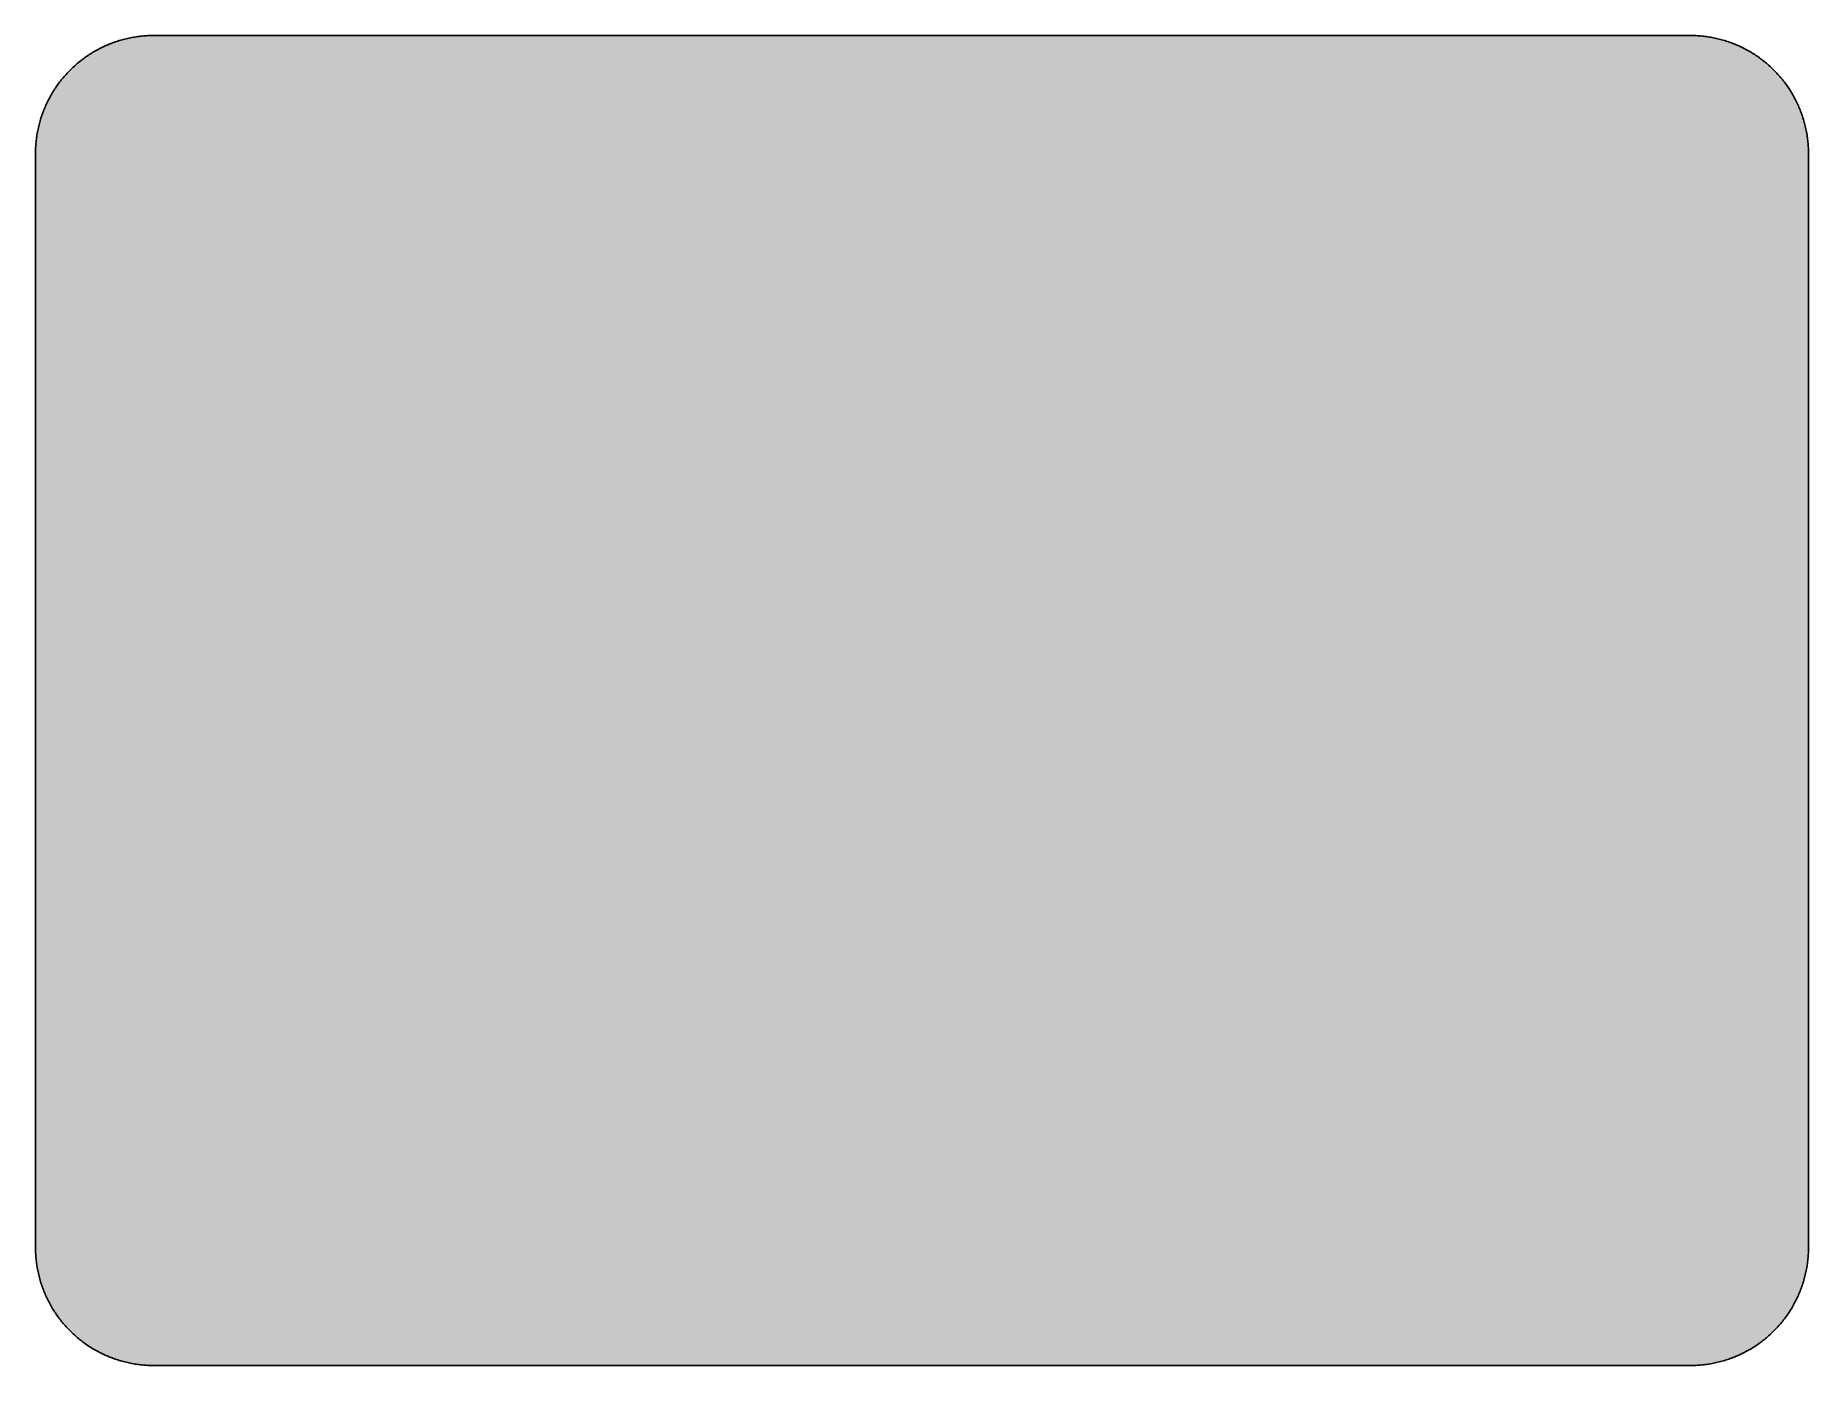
# Model space of a CAD drawing. Header units: millimetres. Extents: x 0 to 212, y 0 to 159.
import ezdxf

# ---------------------------------------------------------------- set-up
doc = ezdxf.new("R2010")
doc.units = ezdxf.units.MM

msp = doc.modelspace()

# ---------------------------------------------------------------- hatches: boundary and pattern name
msp.add_hatch(color=40).paths.add_polyline_path([(14.1633, 0.0536), (13.9878, 0.0533), (13.8125, 0.0559), (13.6373, 0.061), (13.462, 0.0686), (13.2893, 0.0787), (13.114, 0.0914), (12.9413, 0.1041), (12.7686, 0.1219), (12.5959, 0.1397), (12.4231, 0.16), (12.2504, 0.1829), (12.0777, 0.2057), (11.9075, 0.2337), (11.7373, 0.2616), (11.5672, 0.2921), (11.397, 0.3251), (11.2268, 0.3607), (11.0592, 0.3988), (10.8915, 0.4369), (10.7239, 0.4775), (10.5562, 0.5207), (10.3886, 0.5664), (10.2235, 0.6121), (10.0584, 0.6629), (9.8933, 0.7137), (9.7307, 0.7671), (9.5682, 0.8204), (9.4056, 0.8788), (9.2431, 0.9373), (9.083, 0.9982), (8.923, 1.0617), (8.763, 1.1252), (8.6055, 1.1938), (8.4455, 1.2624), (8.2906, 1.331), (8.1331, 1.4046), (7.9781, 1.4783), (7.8232, 1.5545), (7.6708, 1.6332), (7.5184, 1.7145), (7.366, 1.7958), (7.2161, 1.8796), (7.0663, 1.966), (6.919, 2.0523), (6.7716, 2.1438), (6.6243, 2.2352), (6.4795, 2.3266), (6.3348, 2.4232), (6.19, 2.5197), (6.0477, 2.6187), (5.908, 2.7178), (5.7683, 2.8194), (5.6286, 2.9235), (5.4915, 3.0302), (5.3543, 3.1369), (5.2197, 3.2461), (5.0851, 3.3579), (4.953, 3.4722), (4.8209, 3.5865), (4.6914, 3.7033), (4.5644, 3.8202), (4.4348, 3.9395), (4.3104, 4.0615), (4.1859, 4.1859), (4.0615, 4.3104), (3.9395, 4.4348), (3.8202, 4.5618), (3.7033, 4.6914), (3.5865, 4.8209), (3.4722, 4.953), (3.3579, 5.0851), (3.2487, 5.2197), (3.1369, 5.3543), (3.0302, 5.4915), (2.9235, 5.6286), (2.8194, 5.7683), (2.7178, 5.908), (2.6187, 6.0477), (2.5197, 6.19), (2.4232, 6.3348), (2.3266, 6.477), (2.2352, 6.6243), (2.1438, 6.7691), (2.0523, 6.919), (1.966, 7.0663), (1.8796, 7.2161), (1.7958, 7.366), (1.7145, 7.5184), (1.6332, 7.6708), (1.5545, 7.8232), (1.4783, 7.9781), (1.4046, 8.1331), (1.331, 8.2906), (1.2598, 8.4455), (1.1913, 8.603), (1.1252, 8.763), (1.0592, 8.923), (0.9982, 9.083), (0.9373, 9.2431), (0.8763, 9.4056), (0.8204, 9.5682), (0.7645, 9.7307), (0.7112, 9.8933), (0.6604, 10.0584), (0.6121, 10.2235), (0.5639, 10.3911), (0.5207, 10.5562), (0.4775, 10.7239), (0.4343, 10.8915), (0.3962, 11.0592), (0.3607, 11.2268), (0.3251, 11.397), (0.2921, 11.5672), (0.2616, 11.7373), (0.2311, 11.9075), (0.2057, 12.0802), (0.1803, 12.2504), (0.1575, 12.4231), (0.1372, 12.5959), (0.1194, 12.7686), (0.1041, 12.9413), (0.0889, 13.1166), (0.0787, 13.2893), (0.0686, 13.4645), (0.061, 13.6373), (0.0559, 13.8125), (0.0508, 13.9878), (0.0508, 14.163), (0.0522, 144.6925), (0.0508, 144.8664), (0.0559, 145.0416), (0.061, 145.2169), (0.0686, 145.3896), (0.0787, 145.5649), (0.0889, 145.7376), (0.1041, 145.9128), (0.1194, 146.0856), (0.1372, 146.2583), (0.1575, 146.431), (0.1803, 146.6037), (0.2057, 146.7739), (0.2311, 146.9466), (0.2616, 147.1168), (0.2921, 147.287), (0.3251, 147.4572), (0.3607, 147.6248), (0.3962, 147.795), (0.4343, 147.9626), (0.4775, 148.1303), (0.5207, 148.2979), (0.5639, 148.463), (0.6121, 148.6281), (0.6604, 148.7932), (0.7112, 148.9583), (0.7645, 149.1234), (0.8204, 149.286), (0.8763, 149.4485), (0.9373, 149.6111), (0.9982, 149.7711), (1.0592, 149.9311), (1.1252, 150.0911), (1.1913, 150.2486), (1.2598, 150.4061), (1.331, 150.5636), (1.4046, 150.7185), (1.4783, 150.876), (1.5545, 151.0284), (1.6332, 151.1833), (1.7145, 151.3357), (1.7958, 151.4856), (1.8796, 151.638), (1.966, 151.7879), (2.0523, 151.9352), (2.1438, 152.0825), (2.2352, 152.2298), (2.3266, 152.3746), (2.4232, 152.5194), (2.5197, 152.6616), (2.6187, 152.8039), (2.7178, 152.9461), (2.8194, 153.0858), (2.9235, 153.2255), (3.0302, 153.3627), (3.1369, 153.4973), (3.2487, 153.6344), (3.3579, 153.7665), (3.4722, 153.8986), (3.5865, 154.0307), (3.7033, 154.1602), (3.8202, 154.2898), (3.9395, 154.4168), (4.0615, 154.5438), (4.1859, 154.6682), (4.3104, 154.7901), (4.4348, 154.9121), (4.5644, 155.034), (4.6914, 155.1508), (4.8209, 155.2677), (4.953, 155.382), (5.0851, 155.4937), (5.2197, 155.6055), (5.3543, 155.7147), (5.4915, 155.8239), (5.6286, 155.9281), (5.7683, 156.0322), (5.908, 156.1338), (6.0477, 156.2354), (6.19, 156.3345), (6.3348, 156.431), (6.4795, 156.525), (6.6243, 156.6189), (6.7716, 156.7104), (6.919, 156.7993), (7.0663, 156.8882), (7.2161, 156.9745), (7.366, 157.0584), (7.5184, 157.1396), (7.6708, 157.2209), (7.8232, 157.2971), (7.9781, 157.3733), (8.1331, 157.4495), (8.2906, 157.5206), (8.4455, 157.5918), (8.6055, 157.6603), (8.763, 157.7289), (8.923, 157.7924), (9.083, 157.8559), (9.2431, 157.9169), (9.4056, 157.9753), (9.5682, 158.0337), (9.7307, 158.0871), (9.8933, 158.1404), (10.0584, 158.1912), (10.2235, 158.242), (10.3886, 158.2877), (10.5562, 158.3334), (10.7239, 158.3766), (10.8915, 158.4173), (11.0592, 158.4579), (11.2268, 158.4935), (11.397, 158.529), (11.5672, 158.562), (11.7373, 158.5925), (11.9075, 158.6205), (12.0777, 158.6484), (12.2504, 158.6713), (12.4231, 158.6941), (12.5959, 158.7144), (12.7686, 158.7322), (12.9413, 158.75), (13.114, 158.7627), (13.2893, 158.7754), (13.462, 158.7856), (13.6373, 158.7932), (13.8125, 158.7983), (13.9878, 158.8008), (14.163, 158.8033), (197.6078, 158.8036), (197.7822, 158.8008), (197.9574, 158.7983), (198.1327, 158.7932), (198.3054, 158.7856), (198.4807, 158.7754), (198.6534, 158.7627), (198.8287, 158.75), (199.0014, 158.7322), (199.1741, 158.7144), (199.3468, 158.6941), (199.5195, 158.6713), (199.6897, 158.6484), (199.8624, 158.6205), (200.0326, 158.5925), (200.2028, 158.562), (200.373, 158.529), (200.5432, 158.4935), (200.7108, 158.4579), (200.8784, 158.4173), (201.0461, 158.3766), (201.2137, 158.3334), (201.3788, 158.2877), (201.5465, 158.242), (201.7116, 158.1912), (201.8767, 158.1404), (202.0392, 158.0871), (202.2018, 158.0337), (202.3643, 157.9753), (202.5269, 157.9169), (202.6869, 157.8559), (202.8469, 157.7924), (203.007, 157.7289), (203.167, 157.6603), (203.3245, 157.5918), (203.4794, 157.5206), (203.6369, 157.4495), (203.7918, 157.3733), (203.9468, 157.2971), (204.0992, 157.2209), (204.2516, 157.1396), (204.404, 157.0584), (204.5538, 156.9745), (204.7037, 156.8882), (204.8535, 156.7993), (205.0009, 156.7104), (205.1456, 156.6189), (205.293, 156.525), (205.4352, 156.431), (205.58, 156.3345), (205.7222, 156.2354), (205.8619, 156.1338), (206.0016, 156.0322), (206.1413, 155.9281), (206.2785, 155.8239), (206.4156, 155.7147), (206.5503, 155.6055), (206.6849, 155.4937), (206.817, 155.382), (206.949, 155.2677), (207.0786, 155.1508), (207.2081, 155.034), (207.3351, 154.9121), (207.4596, 154.7901), (207.584, 154.6682), (207.7085, 154.5438), (207.8304, 154.4168), (207.9498, 154.2898), (208.0666, 154.1602), (208.1835, 154.0307), (208.2978, 153.8986), (208.4121, 153.7665), (208.5238, 153.6344), (208.6331, 153.4973), (208.7397, 153.3627), (208.8464, 153.2255), (208.9506, 153.0858), (209.0522, 152.9461), (209.1512, 152.8039), (209.2503, 152.6616), (209.3468, 152.5194), (209.4433, 152.3746), (209.5348, 152.2298), (209.6262, 152.0825), (209.7176, 151.9352), (209.804, 151.7879), (209.8904, 151.638), (209.9742, 151.4856), (210.0555, 151.3357), (210.1367, 151.1833), (210.2155, 151.0284), (210.2917, 150.876), (210.3653, 150.7185), (210.439, 150.5636), (210.5076, 150.4061), (210.5762, 150.2486), (210.6447, 150.0911), (210.7082, 149.9311), (210.7717, 149.7711), (210.8327, 149.6111), (210.8911, 149.4485), (210.9495, 149.286), (211.0029, 149.1234), (211.0562, 148.9583), (211.107, 148.7932), (211.1578, 148.6281), (211.2035, 148.463), (211.2493, 148.2979), (211.2924, 148.1303), (211.3331, 147.9626), (211.3712, 147.795), (211.4093, 147.6248), (211.4448, 147.4572), (211.4779, 147.287), (211.5083, 147.1168), (211.5363, 146.9466), (211.5642, 146.7739), (211.5871, 146.6037), (211.6099, 146.431), (211.6303, 146.2583), (211.648, 146.0856), (211.6658, 145.9128), (211.6785, 145.7376), (211.6912, 145.5649), (211.7014, 145.3896), (211.709, 145.2169), (211.7141, 145.0416), (211.7166, 144.8664), (211.7166, 144.6911), (211.7189, 14.1647), (211.7166, 13.9878), (211.7141, 13.8125), (211.709, 13.6373), (211.7014, 13.4645), (211.6912, 13.2893), (211.6785, 13.1166), (211.6658, 12.9413), (211.648, 12.7686), (211.6303, 12.5959), (211.6099, 12.4231), (211.5871, 12.2504), (211.5642, 12.0802), (211.5363, 11.9075), (211.5083, 11.7373), (211.4779, 11.5672), (211.4448, 11.397), (211.4093, 11.2268), (211.3712, 11.0592), (211.3331, 10.8915), (211.2924, 10.7239), (211.2493, 10.5562), (211.2035, 10.3911), (211.1578, 10.2235), (211.107, 10.0584), (211.0562, 9.8933), (211.0029, 9.7307), (210.9495, 9.5682), (210.8911, 9.4056), (210.8327, 9.2431), (210.7717, 9.083), (210.7082, 8.923), (210.6447, 8.763), (210.5762, 8.603), (210.5076, 8.4455), (210.439, 8.2906), (210.3653, 8.1331), (210.2917, 7.9781), (210.2155, 7.8232), (210.1367, 7.6708), (210.0555, 7.5184), (209.9742, 7.366), (209.8904, 7.2161), (209.804, 7.0663), (209.7176, 6.919), (209.6262, 6.7691), (209.5348, 6.6243), (209.4433, 6.477), (209.3468, 6.3348), (209.2503, 6.19), (209.1512, 6.0477), (209.0522, 5.908), (208.9506, 5.7683), (208.8464, 5.6286), (208.7397, 5.4915), (208.6331, 5.3543), (208.5238, 5.2197), (208.4121, 5.0851), (208.2978, 4.953), (208.1835, 4.8209), (208.0666, 4.6914), (207.9498, 4.5618), (207.8304, 4.4348), (207.7085, 4.3104), (207.584, 4.1859), (207.4596, 4.0615), (207.3351, 3.9395), (207.2081, 3.8202), (207.0786, 3.7033), (206.949, 3.5865), (206.817, 3.4722), (206.6849, 3.3579), (206.5503, 3.2461), (206.4156, 3.1369), (206.2785, 3.0302), (206.1413, 2.9235), (206.0016, 2.8194), (205.8619, 2.7178), (205.7222, 2.6187), (205.58, 2.5197), (205.4352, 2.4232), (205.293, 2.3266), (205.1456, 2.2352), (205.0009, 2.1438), (204.8535, 2.0523), (204.7037, 1.966), (204.5538, 1.8796), (204.404, 1.7958), (204.2516, 1.7145), (204.0992, 1.6332), (203.9468, 1.5545), (203.7918, 1.4783), (203.6369, 1.4046), (203.4794, 1.331), (203.3245, 1.2624), (203.167, 1.1938), (203.007, 1.1252), (202.8469, 1.0617), (202.6869, 0.9982), (202.5269, 0.9373), (202.3643, 0.8788), (202.2018, 0.8204), (202.0392, 0.7671), (201.8767, 0.7137), (201.7116, 0.6629), (201.5465, 0.6121), (201.3788, 0.5664), (201.2137, 0.5207), (201.0461, 0.4775), (200.8784, 0.4369), (200.7108, 0.3988), (200.5432, 0.3607), (200.373, 0.3251), (200.2028, 0.2921), (200.0326, 0.2616), (199.8624, 0.2337), (199.6897, 0.2057), (199.5195, 0.1829), (199.3468, 0.16), (199.1741, 0.1397), (199.0014, 0.1219), (198.8287, 0.1041), (198.6534, 0.0914), (198.4807, 0.0787), (198.3054, 0.0686), (198.1327, 0.061), (197.9574, 0.0559), (197.7822, 0.0533), (197.6069, 0.0533)])
h = msp.add_hatch(color=59)
h.paths.add_polyline_path([(14.1633, 3.5814), (13.8887, 3.5839), (13.6169, 3.5941), (13.3477, 3.6119), (13.081, 3.6347), (12.8143, 3.6652), (12.5501, 3.7008), (12.2885, 3.7465), (12.0294, 3.7948), (11.7729, 3.8506), (11.5164, 3.9141), (11.2649, 3.9827), (11.016, 4.0564), (10.7671, 4.1351), (10.5232, 4.2215), (10.2819, 4.3129), (10.0432, 4.412), (9.8069, 4.5161), (9.5733, 4.6228), (9.3447, 4.7371), (9.1186, 4.8565), (8.8951, 4.9809), (8.6741, 5.113), (8.4582, 5.2476), (8.2448, 5.3873), (8.0366, 5.5321), (7.8308, 5.682), (7.6276, 5.8369), (7.4295, 5.9969), (7.2365, 6.1595), (7.046, 6.3297), (6.8605, 6.5024), (6.6777, 6.6802), (6.5024, 6.8605), (6.3271, 7.046), (6.1595, 7.2365), (5.9969, 7.432), (5.8369, 7.6302), (5.682, 7.8308), (5.5321, 8.0366), (5.3873, 8.2448), (5.2451, 8.4582), (5.1105, 8.6741), (4.9809, 8.8951), (4.8565, 9.1186), (4.7371, 9.3447), (4.6228, 9.5758), (4.5136, 9.8069), (4.4094, 10.0432), (4.3129, 10.2819), (4.2215, 10.5232), (4.1351, 10.7696), (4.0538, 11.016), (3.9802, 11.2649), (3.9116, 11.5189), (3.8506, 11.7729), (3.7948, 12.0294), (3.744, 12.2911), (3.7008, 12.5527), (3.6627, 12.8143), (3.6322, 13.081), (3.6093, 13.3502), (3.5916, 13.6195), (3.5814, 13.8913), (3.5789, 14.163), (3.58, 144.6925), (3.5814, 144.9654), (3.5916, 145.2347), (3.6093, 145.5064), (3.6322, 145.7731), (3.6627, 146.0398), (3.7008, 146.304), (3.744, 146.5656), (3.7948, 146.8247), (3.8506, 147.0812), (3.9116, 147.3352), (3.9802, 147.5892), (4.0538, 147.8382), (4.1351, 148.0845), (4.2215, 148.3309), (4.3129, 148.5722), (4.4094, 148.811), (4.5136, 149.0472), (4.6228, 149.2783), (4.7371, 149.5095), (4.8565, 149.7355), (4.9809, 149.9591), (5.1105, 150.1775), (5.2451, 150.3959), (5.3873, 150.6093), (5.5321, 150.8176), (5.682, 151.0233), (5.8369, 151.224), (5.9969, 151.4221), (6.1595, 151.6177), (6.3271, 151.8056), (6.5024, 151.9936), (6.6777, 152.1739), (6.8605, 152.3517), (7.046, 152.5245), (7.2365, 152.6946), (7.4295, 152.8572), (7.6276, 153.0172), (7.8308, 153.1722), (8.0366, 153.322), (8.2448, 153.4668), (8.4582, 153.6065), (8.6741, 153.7411), (8.8951, 153.8732), (9.1186, 153.9977), (9.3447, 154.117), (9.5733, 154.2313), (9.8069, 154.3406), (10.0432, 154.4422), (10.2819, 154.5412), (10.5232, 154.6327), (10.7671, 154.719), (11.016, 154.7978), (11.2649, 154.874), (11.5164, 154.9425), (11.7729, 155.0035), (12.0294, 155.0594), (12.2885, 155.1102), (12.5501, 155.1534), (12.8143, 155.1889), (13.081, 155.2194), (13.3477, 155.2448), (13.6169, 155.26), (13.8887, 155.2702), (14.163, 155.2753), (197.6078, 155.2758), (197.8787, 155.2702), (198.1505, 155.26), (198.4197, 155.2448), (198.689, 155.2194), (198.9557, 155.1889), (199.2173, 155.1534), (199.4789, 155.1102), (199.7405, 155.0594), (199.9971, 155.0035), (200.2511, 154.9425), (200.5051, 154.874), (200.754, 154.7978), (201.0004, 154.719), (201.2467, 154.6327), (201.488, 154.5412), (201.7268, 154.4422), (201.963, 154.3406), (202.1942, 154.2313), (202.4253, 154.117), (202.6514, 153.9977), (202.8749, 153.8732), (203.0959, 153.7411), (203.3118, 153.6065), (203.5251, 153.4668), (203.7334, 153.322), (203.9391, 153.1722), (204.1398, 153.0172), (204.3379, 152.8572), (204.5335, 152.6946), (204.724, 152.5245), (204.9094, 152.3517), (205.0898, 152.1739), (205.2676, 151.9936), (205.4403, 151.8056), (205.6105, 151.6177), (205.773, 151.4221), (205.933, 151.224), (206.088, 151.0233), (206.2378, 150.8176), (206.3826, 150.6093), (206.5223, 150.3959), (206.6569, 150.1775), (206.789, 149.9591), (206.9135, 149.7355), (207.0329, 149.5095), (207.1472, 149.2783), (207.2538, 149.0472), (207.358, 148.811), (207.457, 148.5722), (207.5485, 148.3309), (207.6348, 148.0845), (207.7136, 147.8382), (207.7872, 147.5892), (207.8558, 147.3352), (207.9193, 147.0812), (207.9752, 146.8247), (208.0235, 146.5656), (208.0692, 146.304), (208.1047, 146.0398), (208.1352, 145.7731), (208.1581, 145.5064), (208.1759, 145.2347), (208.186, 144.9654), (208.1911, 144.6911), (208.1911, 14.1647), (208.186, 13.8913), (208.1759, 13.6195), (208.1581, 13.3502), (208.1352, 13.081), (208.1047, 12.8143), (208.0692, 12.5527), (208.0235, 12.2911), (207.9752, 12.0294), (207.9193, 11.7729), (207.8558, 11.5189), (207.7872, 11.2649), (207.7136, 11.016), (207.6348, 10.7696), (207.5485, 10.5232), (207.457, 10.2819), (207.358, 10.0432), (207.2538, 9.8069), (207.1472, 9.5758), (207.0329, 9.3447), (206.9135, 9.1186), (206.789, 8.8951), (206.6569, 8.6741), (206.5223, 8.4582), (206.3826, 8.2448), (206.2378, 8.0366), (206.088, 7.8308), (205.933, 7.6302), (205.773, 7.432), (205.6105, 7.2365), (205.4403, 7.046), (205.2676, 6.8605), (205.0898, 6.6802), (204.9094, 6.5024), (204.724, 6.3297), (204.5335, 6.1595), (204.3379, 5.9969), (204.1398, 5.8369), (203.9391, 5.682), (203.7334, 5.5321), (203.5251, 5.3873), (203.3118, 5.2476), (203.0959, 5.113), (202.8749, 4.9809), (202.6514, 4.8565), (202.4253, 4.7371), (202.1942, 4.6228), (201.963, 4.5161), (201.7268, 4.412), (201.488, 4.3129), (201.2467, 4.2215), (201.0004, 4.1351), (200.754, 4.0564), (200.5051, 3.9827), (200.2511, 3.9141), (199.9971, 3.8506), (199.7405, 3.7948), (199.4789, 3.7465), (199.2173, 3.7008), (198.9557, 3.6652), (198.689, 3.6347), (198.4197, 3.6119), (198.1505, 3.5941), (197.8787, 3.5839), (197.6069, 3.5789)])
h.paths.add_polyline_path([(14.1633, 8.8731), (14.0259, 8.8748), (13.8887, 8.8798), (13.7541, 8.8875), (13.622, 8.9002), (13.4874, 8.9154), (13.3553, 8.9332), (13.2258, 8.9535), (13.0962, 8.9789), (12.9667, 9.0068), (12.8397, 9.0373), (12.7127, 9.0729), (12.5882, 9.1084), (12.4663, 9.1491), (12.3419, 9.1923), (12.2225, 9.238), (12.1031, 9.2888), (11.9837, 9.3396), (11.8694, 9.3929), (11.7526, 9.4513), (11.6408, 9.5098), (11.5291, 9.5733), (11.4198, 9.6368), (11.3106, 9.7053), (11.2039, 9.7765), (11.0998, 9.8476), (10.9957, 9.9238), (10.8966, 10), (10.7975, 10.0787), (10.6985, 10.1625), (10.6045, 10.2464), (10.5105, 10.3327), (10.4216, 10.4216), (10.3327, 10.5131), (10.2464, 10.6045), (10.16, 10.701), (10.0787, 10.7975), (10, 10.8966), (9.9212, 10.9982), (9.8476, 11.0998), (9.7739, 11.2039), (9.7053, 11.3106), (9.6368, 11.4198), (9.5707, 11.5291), (9.5098, 11.6408), (9.4488, 11.7551), (9.3929, 11.8694), (9.337, 11.9863), (9.2862, 12.1031), (9.238, 12.2225), (9.1923, 12.3444), (9.1491, 12.4663), (9.1084, 12.5908), (9.0703, 12.7152), (9.0373, 12.8397), (9.0068, 12.9692), (8.9789, 13.0962), (8.9535, 13.2258), (8.9306, 13.3579), (8.9129, 13.4899), (8.8976, 13.622), (8.8849, 13.7566), (8.8773, 13.8913), (8.8722, 14.0259), (8.8697, 14.163), (8.8717, 144.6925), (8.8722, 144.8283), (8.8773, 144.9629), (8.8849, 145.0975), (8.8976, 145.2321), (8.9129, 145.3642), (8.9306, 145.4963), (8.9535, 145.6284), (8.9789, 145.7579), (9.0068, 145.8849), (9.0373, 146.0144), (9.0703, 146.1389), (9.1084, 146.2634), (9.1491, 146.3878), (9.1923, 146.5097), (9.238, 146.6317), (9.2862, 146.751), (9.337, 146.8679), (9.3929, 146.9847), (9.4488, 147.099), (9.5098, 147.2133), (9.5707, 147.3251), (9.6368, 147.4343), (9.7053, 147.5435), (9.7739, 147.6502), (9.8476, 147.7543), (9.9212, 147.8559), (10, 147.9575), (10.0787, 148.0566), (10.16, 148.1531), (10.2464, 148.2496), (10.3327, 148.3411), (10.4216, 148.4325), (10.5105, 148.5214), (10.6045, 148.6078), (10.6985, 148.6916), (10.7975, 148.7754), (10.8966, 148.8542), (10.9957, 148.9304), (11.0998, 149.0066), (11.2039, 149.0777), (11.3106, 149.1488), (11.4198, 149.2174), (11.5291, 149.2809), (11.6408, 149.3444), (11.7526, 149.4028), (11.8694, 149.4612), (11.9837, 149.5146), (12.1031, 149.5679), (12.2225, 149.6162), (12.3419, 149.6619), (12.4663, 149.7051), (12.5882, 149.7457), (12.7127, 149.7813), (12.8397, 149.8168), (12.9667, 149.8473), (13.0962, 149.8752), (13.2258, 149.9006), (13.3553, 149.921), (13.4874, 149.9413), (13.622, 149.9565), (13.7541, 149.9667), (13.8887, 149.9768), (14.0259, 149.9819), (14.163, 149.9819), (197.6078, 149.9842), (197.7441, 149.9819), (197.8787, 149.9768), (198.0133, 149.9667), (198.1479, 149.9565), (198.28, 149.9413), (198.4121, 149.921), (198.5442, 149.9006), (198.6737, 149.8752), (198.8007, 149.8473), (198.9303, 149.8168), (199.0547, 149.7813), (199.1792, 149.7457), (199.3036, 149.7051), (199.4256, 149.6619), (199.5475, 149.6162), (199.6669, 149.5679), (199.7837, 149.5146), (199.9005, 149.4612), (200.0148, 149.4028), (200.1291, 149.3444), (200.2409, 149.2809), (200.3501, 149.2174), (200.4593, 149.1488), (200.566, 149.0777), (200.6702, 149.0066), (200.7718, 148.9304), (200.8734, 148.8542), (200.9724, 148.7754), (201.0689, 148.6916), (201.1655, 148.6078), (201.2569, 148.5214), (201.3483, 148.4325), (201.4372, 148.3411), (201.5236, 148.2496), (201.6074, 148.1531), (201.6912, 148.0566), (201.77, 147.9575), (201.8462, 147.8559), (201.9224, 147.7543), (201.9935, 147.6502), (202.0646, 147.5435), (202.1332, 147.4343), (202.1967, 147.3251), (202.2602, 147.2133), (202.3186, 147.099), (202.377, 146.9847), (202.4304, 146.8679), (202.4812, 146.751), (202.532, 146.6317), (202.5777, 146.5097), (202.6209, 146.3878), (202.6615, 146.2634), (202.6971, 146.1389), (202.7326, 146.0144), (202.7631, 145.8849), (202.7911, 145.7579), (202.8165, 145.6284), (202.8368, 145.4963), (202.8546, 145.3642), (202.8698, 145.2321), (202.8825, 145.0975), (202.8901, 144.9629), (202.8952, 144.8283), (202.8977, 144.6911), (202.8994, 14.1647), (202.8952, 14.0259), (202.8901, 13.8913), (202.8825, 13.7566), (202.8698, 13.622), (202.8546, 13.4899), (202.8368, 13.3579), (202.8165, 13.2258), (202.7911, 13.0962), (202.7631, 12.9692), (202.7326, 12.8397), (202.6971, 12.7152), (202.6615, 12.5908), (202.6209, 12.4663), (202.5777, 12.3444), (202.532, 12.2225), (202.4812, 12.1031), (202.4304, 11.9863), (202.377, 11.8694), (202.3186, 11.7551), (202.2602, 11.6408), (202.1967, 11.5291), (202.1332, 11.4198), (202.0646, 11.3106), (201.9935, 11.2039), (201.9224, 11.0998), (201.8462, 10.9982), (201.77, 10.8966), (201.6912, 10.7975), (201.6074, 10.701), (201.5236, 10.6045), (201.4372, 10.5131), (201.3483, 10.4216), (201.2569, 10.3327), (201.1655, 10.2464), (201.0689, 10.1625), (200.9724, 10.0787), (200.8734, 10), (200.7718, 9.9238), (200.6702, 9.8476), (200.566, 9.7765), (200.4593, 9.7053), (200.3501, 9.6368), (200.2409, 9.5733), (200.1291, 9.5098), (200.0148, 9.4513), (199.9005, 9.3929), (199.7837, 9.3396), (199.6669, 9.2888), (199.5475, 9.238), (199.4256, 9.1923), (199.3036, 9.1491), (199.1792, 9.1084), (199.0547, 9.0729), (198.9303, 9.0373), (198.8007, 9.0068), (198.6737, 8.9789), (198.5442, 8.9535), (198.4121, 8.9332), (198.28, 8.9154), (198.1479, 8.9002), (198.0133, 8.8875), (197.8787, 8.8798), (197.7441, 8.8748), (197.6069, 8.8722)], flags=16)
h = msp.add_hatch(color=59)
h.paths.add_polyline_path([(97.948, 119.9981), (89.2514, 119.9981), (89.0321, 119.9947), (88.8162, 119.9871), (88.6003, 119.9769), (88.3869, 119.9617), (88.1736, 119.9413), (87.9602, 119.9185), (87.7494, 119.8905), (87.5411, 119.8575), (87.3303, 119.822), (87.122, 119.7813), (86.9163, 119.7381), (86.7105, 119.6899), (86.5073, 119.6365), (86.3067, 119.5807), (86.106, 119.5197), (85.9053, 119.4562), (85.7072, 119.3876), (85.5116, 119.3165), (85.3186, 119.2403), (85.1256, 119.1616), (84.9351, 119.0777), (84.7471, 118.9914), (84.5591, 118.8999), (84.3737, 118.806), (84.1908, 118.7094), (84.0105, 118.6078), (83.8302, 118.5037), (83.6549, 118.397), (83.4796, 118.2853), (83.3069, 118.171), (83.1367, 118.0541), (82.9691, 117.9322), (82.804, 117.8077), (82.6414, 117.6807), (82.4814, 117.5487), (82.3239, 117.414), (82.169, 117.2769), (82.0166, 117.1372), (81.8667, 116.9949), (81.7194, 116.8476), (81.5746, 116.7003), (81.4324, 116.5479), (81.2927, 116.393), (81.1581, 116.2355), (81.026, 116.0755), (80.8965, 115.9129), (80.7695, 115.7453), (80.645, 115.5776), (80.5256, 115.4049), (80.4088, 115.2322), (80.2945, 115.0544), (80.1853, 114.8766), (80.0786, 114.6937), (79.9744, 114.5108), (79.8754, 114.3254), (79.7789, 114.1349), (79.6849, 113.9444), (79.596, 113.7514), (79.5096, 113.5558), (79.4283, 113.3577), (79.3496, 113.157), (79.2759, 112.9538), (79.2048, 112.7506), (79.1388, 112.5423), (71.4569, 87.72), (71.374, 87.7341), (71.2927, 87.7519), (71.2114, 87.7672), (71.1302, 87.7824), (71.0489, 87.7976), (70.9676, 87.8129), (70.8863, 87.8281), (70.805, 87.8408), (70.7238, 87.8561), (70.6425, 87.8713), (70.5612, 87.884), (70.4799, 87.8967), (70.3961, 87.9119), (70.3148, 87.9246), (70.2335, 87.9373), (70.1523, 87.95), (70.071, 87.9602), (69.9897, 87.9729), (69.9059, 87.9856), (69.8246, 87.9958), (69.7433, 88.0085), (69.662, 88.0186), (69.5782, 88.0288), (69.4969, 88.0389), (69.4157, 88.0491), (69.3318, 88.0593), (69.2506, 88.0694), (69.1693, 88.0796), (69.0855, 88.0872), (69.0042, 88.0974), (68.9229, 88.105), (68.8391, 88.1151), (68.7578, 88.1228), (68.674, 88.1304), (68.5927, 88.138), (68.5114, 88.1456), (68.4276, 88.1532), (68.3463, 88.1583), (68.2625, 88.1659), (68.1812, 88.171), (68.0974, 88.1786), (68.0161, 88.1837), (67.9323, 88.1888), (67.851, 88.1939), (67.7672, 88.199), (67.6859, 88.204), (67.6021, 88.2091), (67.5208, 88.2142), (67.437, 88.2167), (67.3557, 88.2218), (67.2719, 88.2244), (67.1906, 88.2269), (67.1068, 88.232), (67.0255, 88.2345), (66.9417, 88.2371), (66.8579, 88.2396), (66.7766, 88.2396), (66.6928, 88.2421), (66.6115, 88.2447), (66.5277, 88.2447), (66.4464, 88.2447), (66.3626, 88.2472), (66.2788, 88.2472), (66.1975, 88.2472), (65.8673, 88.2447), (65.5396, 88.2396), (65.212, 88.2294), (64.8843, 88.2142), (64.5592, 88.1964), (64.2315, 88.1736), (63.9064, 88.1482), (63.5813, 88.1177), (63.2587, 88.0821), (62.9336, 88.044), (62.611, 88.0034), (62.291, 87.9577), (61.9684, 87.9069), (61.6483, 87.8535), (61.3308, 87.7951), (61.0108, 87.7341), (60.6933, 87.6681), (60.3783, 87.5995), (60.0634, 87.5259), (59.7484, 87.4497), (59.436, 87.3684), (59.1236, 87.2846), (58.8112, 87.1957), (58.5013, 87.1042), (58.1939, 87.0077), (57.8866, 86.9086), (57.5818, 86.8045), (57.277, 86.6978), (56.9722, 86.5861), (56.6725, 86.4718), (56.3702, 86.3549), (56.073, 86.233), (55.7759, 86.106), (55.4787, 85.979), (55.184, 85.8469), (54.8919, 85.7098), (54.6024, 85.5701), (54.3128, 85.4278), (54.0233, 85.2805), (53.7388, 85.1306), (53.4543, 84.9757), (53.1724, 84.8182), (52.893, 84.6582), (52.6136, 84.4931), (52.3367, 84.3255), (52.0624, 84.1527), (51.7881, 83.98), (51.5188, 83.8022), (51.2496, 83.6193), (50.9829, 83.4339), (50.7187, 83.246), (50.4571, 83.0555), (50.1955, 82.8599), (49.9389, 82.6618), (49.6824, 82.4586), (49.4284, 82.2554), (49.1795, 82.0471), (48.9306, 81.8337), (48.6842, 81.6204), (48.4403, 81.4019), (48.199, 81.1809), (47.9577, 80.9549), (47.7215, 80.7288), (47.4878, 80.4977), (47.2567, 80.2615), (47.0306, 80.0252), (46.8046, 79.7865), (46.5836, 79.5452), (46.3652, 79.3013), (46.1518, 79.055), (45.9384, 78.806), (45.7302, 78.5546), (45.527, 78.3031), (45.3238, 78.0466), (45.1256, 77.79), (44.9301, 77.5284), (44.7396, 77.2668), (44.5516, 77.0026), (44.3662, 76.7359), (44.1833, 76.4667), (44.0055, 76.1949), (43.8302, 75.9231), (43.6601, 75.6488), (43.4924, 75.372), (43.3273, 75.0926), (43.1673, 74.8132), (43.0098, 74.5312), (42.8549, 74.2467), (42.705, 73.9597), (42.5577, 73.6727), (42.4155, 73.3831), (42.2758, 73.0936), (42.1386, 72.8015), (42.0065, 72.5068), (41.877, 72.2097), (41.7525, 71.9125), (41.6306, 71.6153), (41.5138, 71.313), (41.3995, 71.0108), (41.2877, 70.7085), (41.181, 70.4037), (41.0769, 70.0989), (40.9778, 69.7916), (40.8813, 69.4817), (40.7899, 69.1744), (40.701, 68.8619), (40.6171, 68.5495), (40.5359, 68.2371), (40.4597, 67.9221), (40.386, 67.6072), (40.3174, 67.2922), (40.2514, 66.9747), (40.1904, 66.6547), (40.132, 66.3372), (40.0787, 66.0171), (40.0279, 65.6946), (39.9821, 65.3745), (39.9415, 65.0519), (39.9034, 64.7268), (39.8678, 64.4042), (39.8374, 64.0791), (39.812, 63.754), (39.7891, 63.4263), (39.7713, 63.1012), (39.7561, 62.7736), (39.7459, 62.4459), (39.7408, 62.1182), (39.7383, 61.788), (39.7408, 61.4604), (39.7459, 61.1302), (39.7561, 60.8025), (39.7713, 60.4774), (39.7891, 60.1497), (39.812, 59.8246), (39.8374, 59.497), (39.8678, 59.1718), (39.9034, 58.8493), (39.9415, 58.5241), (39.9821, 58.2016), (40.0279, 57.8815), (40.0787, 57.5589), (40.132, 57.2389), (40.1904, 56.9214), (40.2514, 56.6014), (40.3174, 56.2839), (40.386, 55.9689), (40.4597, 55.6539), (40.5359, 55.339), (40.6171, 55.0266), (40.701, 54.7141), (40.7899, 54.4017), (40.8813, 54.0918), (40.9778, 53.7845), (41.0769, 53.4772), (41.181, 53.1724), (41.2877, 52.8676), (41.3995, 52.5628), (41.5138, 52.2605), (41.6306, 51.9608), (41.7525, 51.6636), (41.877, 51.3639), (42.0065, 51.0692), (42.1386, 50.7746), (42.2758, 50.4825), (42.4155, 50.1904), (42.5577, 49.9034), (42.705, 49.6138), (42.8549, 49.3293), (43.0098, 49.0449), (43.1673, 48.7629), (43.3273, 48.481), (43.4924, 48.2041), (43.6601, 47.9273), (43.8302, 47.6529), (44.0055, 47.3786), (44.1833, 47.1094), (44.3662, 46.8401), (44.5516, 46.5734), (44.7396, 46.3093), (44.9301, 46.0477), (45.1256, 45.786), (45.3238, 45.5295), (45.527, 45.273), (45.7302, 45.019), (45.9384, 44.7675), (46.1518, 44.5186), (46.3652, 44.2722), (46.5836, 44.0284), (46.8046, 43.7871), (47.0306, 43.5483), (47.2567, 43.3121), (47.4878, 43.0784), (47.7215, 42.8473), (47.9577, 42.6187), (48.199, 42.3951), (48.4403, 42.1742), (48.6842, 41.9557), (48.9306, 41.7398), (49.1795, 41.529), (49.4284, 41.3207), (49.6824, 41.115), (49.9389, 40.9143), (50.1955, 40.7162), (50.4571, 40.5206), (50.7187, 40.3301), (50.9829, 40.1396), (51.2496, 39.9567), (51.5188, 39.7739), (51.7881, 39.5961), (52.0624, 39.4208), (52.3367, 39.2506), (52.6136, 39.083), (52.893, 38.9179), (53.1724, 38.7579), (53.4543, 38.6004), (53.7388, 38.4454), (54.0233, 38.2956), (54.3128, 38.1483), (54.6024, 38.006), (54.8919, 37.8663), (55.184, 37.7292), (55.4787, 37.5971), (55.7759, 37.4675), (56.073, 37.3431), (56.3702, 37.2212), (56.6725, 37.1043), (56.9722, 36.99), (57.277, 36.8783), (57.5818, 36.7716), (57.8866, 36.67), (58.1939, 36.5684), (58.5013, 36.4744), (58.8112, 36.3804), (59.1236, 36.2941), (59.436, 36.2077), (59.7484, 36.129), (60.0634, 36.0502), (60.3783, 35.9766), (60.6933, 35.908), (61.0108, 35.8419), (61.3308, 35.781), (61.6483, 35.7226), (61.9684, 35.6692), (62.291, 35.621), (62.611, 35.5727), (62.9336, 35.5321), (63.2587, 35.494), (63.5813, 35.4584), (63.9064, 35.4305), (64.2315, 35.4025), (64.5592, 35.3797), (64.8843, 35.3619), (65.212, 35.3492), (65.5396, 35.339), (65.8673, 35.3314), (66.1975, 35.3289), (66.5251, 35.3314), (66.8528, 35.339), (67.1805, 35.3492), (67.5081, 35.3619), (67.8358, 35.3797), (68.1609, 35.4025), (68.4886, 35.4305), (68.8111, 35.4584), (69.1363, 35.494), (69.4588, 35.5321), (69.7814, 35.5727), (70.104, 35.621), (70.4266, 35.6692), (70.7466, 35.7226), (71.0641, 35.781), (71.3842, 35.8419), (71.7017, 35.908), (72.0166, 35.9766), (72.3316, 36.0502), (72.6465, 36.129), (72.959, 36.2077), (73.2714, 36.2941), (73.5838, 36.3804), (73.8937, 36.4744), (74.201, 36.5684), (74.5084, 36.67), (74.8132, 36.7716), (75.118, 36.8783), (75.4228, 36.99), (75.7225, 37.1043), (76.0247, 37.2212), (76.3219, 37.3431), (76.6191, 37.4675), (76.9163, 37.5971), (77.2109, 37.7292), (77.503, 37.8663), (77.7926, 38.006), (78.0821, 38.1483), (78.3717, 38.2956), (78.6562, 38.4454), (78.9407, 38.6004), (79.2226, 38.7579), (79.5045, 38.9179), (79.7814, 39.083), (80.0583, 39.2506), (80.3326, 39.4208), (80.6069, 39.5961), (80.8761, 39.7739), (81.1454, 39.9567), (81.4121, 40.1396), (81.6762, 40.3301), (81.9379, 40.5206), (82.1995, 40.7162), (82.456, 40.9143), (82.7126, 41.115), (82.9666, 41.3207), (83.218, 41.529), (83.4644, 41.7398), (83.7108, 41.9557), (83.9546, 42.1742), (84.1985, 42.3951), (84.4372, 42.6187), (84.6734, 42.8473), (84.9071, 43.0784), (85.1383, 43.3121), (85.3643, 43.5483), (85.5904, 43.7871), (85.8114, 44.0284), (86.0298, 44.2722), (86.2457, 44.5186), (86.4565, 44.7675), (86.6648, 45.019), (86.8705, 45.273), (87.0712, 45.5295), (87.2693, 45.786), (87.4649, 46.0477), (87.6554, 46.3093), (87.8434, 46.5734), (88.0288, 46.8401), (88.2117, 47.1094), (88.3895, 47.3786), (88.5647, 47.6529), (88.7349, 47.9273), (88.9025, 48.2041), (89.0676, 48.481), (89.2277, 48.7629), (89.3851, 49.0449), (89.5401, 49.3293), (89.6899, 49.6138), (89.8373, 49.9034), (89.9795, 50.1904), (90.1192, 50.4825), (90.2538, 50.7746), (90.3884, 51.0692), (90.5154, 51.3639), (90.6424, 51.6636), (90.7644, 51.9608), (90.8812, 52.2605), (90.9955, 52.5628), (91.1073, 52.8676), (91.2139, 53.1724), (91.3155, 53.4772), (91.4171, 53.7845), (91.5111, 54.0918), (91.6051, 54.4017), (91.6915, 54.7141), (91.7778, 55.0266), (91.8566, 55.339), (91.9353, 55.6539), (92.0064, 55.9689), (92.0775, 56.2839), (92.141, 56.6014), (92.2045, 56.9214), (92.2604, 57.2389), (92.3163, 57.5589), (92.3646, 57.8815), (92.4103, 58.2016), (92.4535, 58.5241), (92.4916, 58.8493), (92.5246, 59.1718), (92.5551, 59.497), (92.583, 59.8246), (92.6033, 60.1497), (92.6236, 60.4774), (92.6363, 60.8025), (92.6465, 61.1302), (92.6541, 61.4604), (92.6541, 61.788), (92.6541, 62.0319), (92.6516, 62.2757), (92.644, 62.5196), (92.6363, 62.7609), (92.6262, 63.0047), (92.616, 63.246), (92.6008, 63.4898), (92.583, 63.7311), (92.5652, 63.9724), (92.5449, 64.2137), (92.5195, 64.455), (92.4941, 64.6963), (92.4662, 64.9376), (92.4382, 65.1764), (92.4052, 65.4152), (92.3722, 65.6565), (92.3341, 65.8952), (92.296, 66.134), (92.2553, 66.3702), (92.2122, 66.609), (92.1664, 66.8452), (92.1207, 67.0814), (92.0699, 67.3176), (92.0191, 67.5538), (91.9658, 67.7901), (91.9099, 68.0237), (91.8515, 68.2574), (91.7931, 68.4911), (91.7296, 68.7248), (91.6661, 68.9559), (91.6, 69.1896), (91.5314, 69.4207), (91.4603, 69.6493), (91.3867, 69.8805), (91.313, 70.1091), (91.2368, 70.3377), (91.1581, 70.5663), (91.0768, 70.7923), (90.993, 71.0184), (90.9091, 71.2445), (90.8202, 71.4705), (90.7313, 71.694), (90.6399, 71.9176), (90.5459, 72.1411), (90.4519, 72.3621), (90.3529, 72.583), (90.2538, 72.804), (90.1522, 73.0225), (90.0481, 73.2409), (89.9439, 73.4568), (89.8347, 73.6752), (89.7255, 73.8911), (89.6137, 74.1045), (89.4994, 74.3179), (89.3851, 74.5312), (89.2683, 74.7446), (89.1464, 74.9554), (89.0245, 75.1637), (88.9025, 75.3745), (88.7755, 75.5802), (88.6485, 75.7885), (88.519, 75.9943), (88.3869, 76.1975), (88.2548, 76.4032), (88.1177, 76.6039), (87.9805, 76.8071), (87.8408, 77.0052), (87.7011, 77.2033), (87.5589, 77.4014), (87.4141, 77.597), (87.2693, 77.79), (87.122, 77.9831), (86.9721, 78.1736), (86.8197, 78.3641), (86.6673, 78.552), (86.5149, 78.7375), (86.3575, 78.9229), (86.2, 79.1058), (86.0425, 79.2886), (85.8799, 79.469), (85.7174, 79.6493), (85.5548, 79.8271), (85.3897, 80.0024), (85.2221, 80.1751), (85.0519, 80.3504), (84.8843, 80.5205), (84.7115, 80.6907), (84.5388, 80.8584), (84.3636, 81.0235), (84.1883, 81.1886), (84.0105, 81.3537), (83.8302, 81.5137), (83.6498, 81.6737), (83.4695, 81.8312), (83.2841, 81.9887), (83.1012, 82.1436), (82.9132, 82.296), (82.7253, 82.4484), (82.5373, 82.5983), (82.3468, 82.7456), (82.1563, 82.8929), (81.9633, 83.0377), (81.7677, 83.1799), (81.5721, 83.3196), (81.3765, 83.4593), (81.1784, 83.5965), (80.9777, 83.7336), (80.7771, 83.8683), (80.5739, 84.0003), (80.3707, 84.1299), (80.1675, 84.2569), (79.9617, 84.3839), (79.7535, 84.5083), (79.5452, 84.6328), (79.3369, 84.7547), (79.1261, 84.8716), (78.9127, 84.9909), (78.7019, 85.1052), (78.486, 85.2195), (78.2726, 85.3313), (78.0542, 85.4405), (77.8383, 85.5472), (77.6199, 85.6539), (77.3989, 85.758), (77.1779, 85.8596), (76.9569, 85.9587), (76.7334, 86.0577), (76.5099, 86.1543), (79.4067, 95.5061), (104.1453, 58.8296), (104.1908, 58.7604), (104.2391, 58.6943), (104.2873, 58.6283), (104.3356, 58.5622), (104.3864, 58.4962), (104.4372, 58.4327), (104.4905, 58.3717), (104.5439, 58.3082), (104.5972, 58.2498), (104.6505, 58.1889), (104.7064, 58.1304), (104.7623, 58.072), (104.8207, 58.0136), (104.8791, 57.9577), (104.9376, 57.9044), (104.996, 57.8485), (105.0569, 57.7952), (105.1179, 57.7444), (105.1814, 57.691), (105.2424, 57.6402), (105.3059, 57.592), (105.3694, 57.5437), (105.4354, 57.4954), (105.5014, 57.4497), (105.5675, 57.404), (105.6335, 57.3608), (105.6996, 57.3176), (105.7681, 57.2745), (105.8367, 57.2338), (105.9053, 57.1932), (105.9764, 57.1551), (106.0475, 57.117), (106.1187, 57.0789), (106.1898, 57.0433), (106.2609, 57.0078), (106.3346, 56.9747), (106.4057, 56.9417), (106.4793, 56.9087), (106.5555, 56.8782), (106.6292, 56.8503), (106.7029, 56.8223), (106.7791, 56.7944), (106.8553, 56.769), (106.9315, 56.7436), (107.0077, 56.7207), (107.0864, 56.6979), (107.1626, 56.675), (107.2413, 56.6572), (107.3201, 56.6369), (107.3988, 56.6191), (107.4776, 56.6014), (107.5563, 56.5861), (107.6376, 56.5734), (107.7163, 56.5607), (107.7976, 56.548), (107.8763, 56.5379), (107.9576, 56.5277), (108.0389, 56.5201), (108.1202, 56.5125), (108.2015, 56.5074), (108.2827, 56.5023), (108.3666, 56.4998), (108.4478, 56.4972), (108.5291, 56.4972), (119.6495, 56.4981), (119.7077, 56.2178), (119.7686, 55.9384), (119.8321, 55.6616), (119.9007, 55.3847), (119.9718, 55.1078), (120.0455, 54.8335), (120.1217, 54.5592), (120.2004, 54.2849), (120.2817, 54.0131), (120.3655, 53.7439), (120.4544, 53.4746), (120.5433, 53.2054), (120.6373, 52.9387), (120.7338, 52.672), (120.8329, 52.4078), (120.9345, 52.1437), (121.0386, 51.8795), (121.1453, 51.6179), (121.2571, 51.3588), (121.3688, 51.0997), (121.4831, 50.8432), (121.6025, 50.5866), (121.7219, 50.3301), (121.8463, 50.0761), (121.9733, 49.8246), (122.1003, 49.5732), (122.2324, 49.3243), (122.367, 49.0779), (122.5042, 48.8315), (122.6439, 48.5851), (122.7836, 48.3413), (122.9284, 48.1), (123.0757, 47.8612), (123.2256, 47.6225), (123.378, 47.3837), (123.5329, 47.1475), (123.6904, 46.9138), (123.8504, 46.6827), (124.0104, 46.4515), (124.1755, 46.2229), (124.3432, 45.9969), (124.5133, 45.7708), (124.6861, 45.5473), (124.8588, 45.3238), (125.0366, 45.1053), (125.2144, 44.8869), (125.3973, 44.671), (125.5801, 44.4551), (125.7681, 44.2417), (125.9561, 44.0309), (126.1466, 43.8226), (126.3396, 43.6169), (126.5352, 43.4111), (126.7333, 43.2079), (126.934, 43.0073), (127.1372, 42.8092), (127.3429, 42.611), (127.5486, 42.4155), (127.7595, 42.225), (127.9703, 42.0345), (128.1836, 41.844), (128.3995, 41.6585), (128.618, 41.4757), (128.839, 41.2928), (129.0599, 41.1124), (129.286, 40.9372), (129.5095, 40.7619), (129.7381, 40.5892), (129.9667, 40.4216), (130.1979, 40.2539), (130.429, 40.0914), (130.6627, 39.9288), (130.8989, 39.7713), (131.1351, 39.6138), (131.3739, 39.4614), (131.6152, 39.309), (131.8565, 39.1617), (132.0978, 39.0169), (132.3416, 38.8747), (132.588, 38.735), (132.8344, 38.5953), (133.0833, 38.4607), (133.3322, 38.3286), (133.5837, 38.2016), (133.8377, 38.0746), (134.0891, 37.9501), (134.3457, 37.8282), (134.6022, 37.7114), (134.8588, 37.5945), (135.1153, 37.4828), (135.3769, 37.3736), (135.636, 37.2669), (135.8976, 37.1602), (136.1618, 37.0586), (136.4259, 36.9621), (136.6901, 36.8656), (136.9568, 36.7716), (137.2235, 36.6827), (137.4902, 36.5938), (137.7594, 36.51), (138.0287, 36.4287), (138.3005, 36.3499), (138.5697, 36.2737), (138.844, 36.2001), (139.1158, 36.129), (139.3901, 36.0629), (139.6644, 35.9969), (139.9413, 35.9359), (140.2156, 35.8775), (140.4925, 35.8216), (140.7719, 35.7683), (141.0487, 35.72), (141.3281, 35.6718), (141.6075, 35.6286), (141.8869, 35.5879), (142.1689, 35.5498), (142.4483, 35.5143), (142.7302, 35.4838), (143.0122, 35.4533), (143.2966, 35.4279), (143.5786, 35.4051), (143.8631, 35.3847), (144.1475, 35.3695), (144.432, 35.3543), (144.7165, 35.3441), (145.001, 35.3365), (145.2855, 35.3314), (145.5725, 35.3289), (145.9001, 35.3314), (146.2278, 35.339), (146.5555, 35.3492), (146.8831, 35.3619), (147.2108, 35.3797), (147.5359, 35.4025), (147.8636, 35.4305), (148.1861, 35.4584), (148.5113, 35.494), (148.8338, 35.5321), (149.1564, 35.5727), (149.479, 35.621), (149.8016, 35.6692), (150.1216, 35.7226), (150.4391, 35.781), (150.7592, 35.8419), (151.0767, 35.908), (151.3916, 35.9766), (151.7066, 36.0502), (152.0215, 36.129), (152.334, 36.2077), (152.6464, 36.2941), (152.9588, 36.3804), (153.2687, 36.4744), (153.576, 36.5684), (153.8834, 36.67), (154.1882, 36.7716), (154.493, 36.8783), (154.7978, 36.99), (155.0975, 37.1043), (155.3997, 37.2212), (155.6969, 37.3431), (155.9941, 37.4675), (156.2913, 37.5971), (156.5859, 37.7292), (156.878, 37.8663), (157.1676, 38.006), (157.4571, 38.1483), (157.7467, 38.2956), (158.0312, 38.4454), (158.3157, 38.6004), (158.5976, 38.7579), (158.8795, 38.9179), (159.1564, 39.083), (159.4333, 39.2506), (159.7076, 39.4208), (159.9819, 39.5961), (160.2511, 39.7739), (160.5204, 39.9567), (160.7871, 40.1396), (161.0512, 40.3301), (161.3129, 40.5206), (161.5745, 40.7162), (161.831, 40.9143), (162.0876, 41.115), (162.3416, 41.3207), (162.593, 41.529), (162.8394, 41.7398), (163.0858, 41.9557), (163.3296, 42.1742), (163.5735, 42.3951), (163.8122, 42.6187), (164.0484, 42.8473), (164.2821, 43.0784), (164.5133, 43.3121), (164.7393, 43.5483), (164.9654, 43.7871), (165.1864, 44.0284), (165.4048, 44.2722), (165.6182, 44.5186), (165.8315, 44.7675), (166.0398, 45.019), (166.2455, 45.273), (166.4462, 45.5295), (166.6443, 45.786), (166.8399, 46.0477), (167.0304, 46.3093), (167.2184, 46.5734), (167.4038, 46.8401), (167.5867, 47.1094), (167.7645, 47.3786), (167.9397, 47.6529), (168.1099, 47.9273), (168.2775, 48.2041), (168.4426, 48.481), (168.6027, 48.7629), (168.7601, 49.0449), (168.9151, 49.3293), (169.0649, 49.6138), (169.2123, 49.9034), (169.3545, 50.1904), (169.4942, 50.4825), (169.6288, 50.7746), (169.7634, 51.0692), (169.8904, 51.3639), (170.0174, 51.6636), (170.1394, 51.9608), (170.2562, 52.2605), (170.3705, 52.5628), (170.4823, 52.8676), (170.5889, 53.1724), (170.6905, 53.4772), (170.7921, 53.7845), (170.8861, 54.0918), (170.9801, 54.4017), (171.0665, 54.7141), (171.1528, 55.0266), (171.2316, 55.339), (171.3103, 55.6539), (171.3814, 55.9689), (171.4525, 56.2839), (171.516, 56.6014), (171.5795, 56.9214), (171.6354, 57.2389), (171.6913, 57.5589), (171.7396, 57.8815), (171.7853, 58.2016), (171.8285, 58.5241), (171.8666, 58.8493), (171.8996, 59.1718), (171.9301, 59.497), (171.958, 59.8246), (171.9783, 60.1497), (171.9986, 60.4774), (172.0113, 60.8025), (172.0215, 61.1302), (172.0291, 61.4604), (172.0291, 61.788), (172.0291, 62.1182), (172.0215, 62.4459), (172.0113, 62.7736), (171.9986, 63.1012), (171.9783, 63.4263), (171.958, 63.754), (171.9301, 64.0791), (171.8996, 64.4042), (171.8666, 64.7268), (171.8285, 65.0519), (171.7853, 65.3745), (171.7396, 65.6946), (171.6913, 66.0171), (171.6354, 66.3372), (171.5795, 66.6547), (171.516, 66.9747), (171.4525, 67.2922), (171.3814, 67.6072), (171.3103, 67.9221), (171.2316, 68.2371), (171.1528, 68.5495), (171.0665, 68.8619), (170.9801, 69.1744), (170.8861, 69.4817), (170.7921, 69.7916), (170.6905, 70.0989), (170.5889, 70.4037), (170.4823, 70.7085), (170.3705, 71.0108), (170.2562, 71.313), (170.1394, 71.6153), (170.0174, 71.9125), (169.8904, 72.2097), (169.7634, 72.5068), (169.6288, 72.8015), (169.4942, 73.0936), (169.3545, 73.3831), (169.2123, 73.6727), (169.0649, 73.9597), (168.9151, 74.2467), (168.7601, 74.5312), (168.6027, 74.8132), (168.4426, 75.0926), (168.2775, 75.372), (168.1099, 75.6488), (167.9397, 75.9231), (167.7645, 76.1949), (167.5867, 76.4667), (167.4038, 76.7359), (167.2184, 77.0026), (167.0304, 77.2668), (166.8399, 77.5284), (166.6443, 77.79), (166.4462, 78.0466), (166.2455, 78.3031), (166.0398, 78.5546), (165.8315, 78.806), (165.6182, 79.055), (165.4048, 79.3013), (165.1864, 79.5452), (164.9654, 79.7865), (164.7393, 80.0252), (164.5133, 80.2615), (164.2821, 80.4977), (164.0484, 80.7288), (163.8122, 80.9549), (163.5735, 81.1809), (163.3296, 81.4019), (163.0858, 81.6204), (162.8394, 81.8337), (162.593, 82.0471), (162.3416, 82.2554), (162.0876, 82.4586), (161.831, 82.6618), (161.5745, 82.8599), (161.3129, 83.0555), (161.0512, 83.246), (160.7871, 83.4339), (160.5204, 83.6193), (160.2511, 83.8022), (159.9819, 83.98), (159.7076, 84.1527), (159.4333, 84.3255), (159.1564, 84.4931), (158.8795, 84.6582), (158.5976, 84.8182), (158.3157, 84.9757), (158.0312, 85.1306), (157.7467, 85.2805), (157.4571, 85.4278), (157.1676, 85.5701), (156.878, 85.7098), (156.5859, 85.8469), (156.2913, 85.979), (155.9941, 86.106), (155.6969, 86.233), (155.3997, 86.3549), (155.0975, 86.4718), (154.7978, 86.5861), (154.493, 86.6978), (154.1882, 86.8045), (153.8834, 86.9086), (153.576, 87.0077), (153.2687, 87.1042), (152.9588, 87.1957), (152.6464, 87.2846), (152.334, 87.3684), (152.0215, 87.4497), (151.7066, 87.5259), (151.3916, 87.5995), (151.0767, 87.6681), (150.7592, 87.7341), (150.4391, 87.7951), (150.1216, 87.8535), (149.8016, 87.9069), (149.479, 87.9577), (149.1564, 88.0034), (148.8338, 88.044), (148.5113, 88.0821), (148.1861, 88.1177), (147.8636, 88.1482), (147.5359, 88.1736), (147.2108, 88.1964), (146.8831, 88.2142), (146.5555, 88.2294), (146.2278, 88.2396), (145.9001, 88.2447), (145.5725, 88.2472), (145.4404, 88.2472), (145.3109, 88.2447), (145.1813, 88.2447), (145.0492, 88.2421), (144.9197, 88.2396), (144.7902, 88.2345), (144.6581, 88.232), (144.5285, 88.2269), (144.399, 88.2218), (144.2669, 88.2142), (144.1374, 88.2066), (144.0078, 88.2015), (143.8783, 88.1913), (143.7488, 88.1837), (143.6167, 88.1736), (143.4871, 88.1634), (143.3576, 88.1532), (143.2281, 88.1431), (143.0985, 88.1304), (142.969, 88.1177), (142.8394, 88.105), (142.7099, 88.0923), (142.5804, 88.077), (142.4508, 88.0618), (142.3213, 88.0466), (142.1943, 88.0288), (142.0647, 88.0135), (141.9352, 87.9958), (141.8057, 87.978), (141.6787, 87.9577), (141.5491, 87.9373), (141.4196, 87.9196), (141.2926, 87.8967), (141.163, 87.8764), (141.036, 87.8535), (140.9065, 87.8307), (140.7795, 87.8078), (140.6525, 87.7849), (140.523, 87.7595), (140.396, 87.7341), (140.269, 87.7087), (140.142, 87.6833), (140.0124, 87.6554), (139.8854, 87.6275), (139.7584, 87.5995), (139.6314, 87.5716), (139.5044, 87.5411), (139.38, 87.5106), (139.253, 87.4801), (139.126, 87.4497), (138.999, 87.4166), (138.8745, 87.3836), (138.7475, 87.3506), (138.623, 87.3176), (138.496, 87.282), (138.3716, 87.2465), (138.2446, 87.2109), (138.1201, 87.1753), (137.9957, 87.1372), (137.8712, 87.0991), (137.7467, 87.061), (137.6223, 87.0229), (137.4978, 86.9823), (137.3734, 86.9417), (129.698, 104.1231), (131.6824, 109.4147), (137.6355, 109.4147), (137.6355, 114.7064), (115.146, 114.7064), (115.1103, 114.7039), (115.0772, 114.7039), (115.0442, 114.7013), (115.0087, 114.6988), (114.9756, 114.6937), (114.9426, 114.6886), (114.9096, 114.6835), (114.8791, 114.6785), (114.8461, 114.6708), (114.8131, 114.6632), (114.7826, 114.6556), (114.7521, 114.6454), (114.7216, 114.6353), (114.6912, 114.6251), (114.6607, 114.6124), (114.6302, 114.6023), (114.5997, 114.587), (114.5718, 114.5743), (114.5438, 114.5591), (114.5134, 114.5464), (114.4854, 114.5286), (114.46, 114.5134), (114.4321, 114.4956), (114.4041, 114.4803), (114.3787, 114.46), (114.3533, 114.4422), (114.3279, 114.4219), (114.3025, 114.4041), (114.2797, 114.3813), (114.2543, 114.361), (114.2314, 114.3406), (114.2086, 114.3178), (114.1882, 114.2949), (114.1654, 114.2721), (114.1451, 114.2467), (114.1247, 114.2238), (114.1044, 114.1984), (114.0841, 114.173), (114.0663, 114.1476), (114.0485, 114.1222), (114.0308, 114.0943), (114.013, 114.0689), (113.9977, 114.0409), (113.9825, 114.013), (113.9673, 113.985), (113.952, 113.9546), (113.9393, 113.9266), (113.9266, 113.8961), (113.9139, 113.8682), (113.9012, 113.8377), (113.8911, 113.8072), (113.8809, 113.7742), (113.8707, 113.7437), (113.8631, 113.7133), (113.8555, 113.6802), (113.8479, 113.6498), (113.8428, 113.6167), (113.8377, 113.5837), (113.8326, 113.5507), (113.8276, 113.5177), (113.825, 113.4847), (113.8225, 113.4491), (113.8225, 113.4161), (113.8225, 113.3831), (113.8225, 113.3526), (113.8225, 113.3246), (113.825, 113.2967), (113.8276, 113.2688), (113.8301, 113.2408), (113.8326, 113.2129), (113.8377, 113.1849), (113.8403, 113.157), (113.8453, 113.1291), (113.8504, 113.1011), (113.858, 113.0757), (113.8657, 113.0478), (113.8707, 113.0224), (113.8784, 112.9944), (113.8885, 112.969), (113.8961, 112.9436), (113.9063, 112.9182), (113.9165, 112.8928), (113.9266, 112.8674), (113.9368, 112.842), (113.9495, 112.8166), (113.9596, 112.7912), (113.9723, 112.7684), (113.985, 112.743), (114.0003, 112.7201), (114.013, 112.6973), (114.0282, 112.6744), (114.0435, 112.6515), (114.0587, 112.6287), (114.0739, 112.6058), (114.0892, 112.5855), (114.107, 112.5626), (114.1247, 112.5423), (114.14, 112.522), (114.1578, 112.4991), (114.1781, 112.4814), (114.1959, 112.461), (114.2162, 112.4407), (114.234, 112.4229), (114.2543, 112.4026), (114.2746, 112.3848), (114.2949, 112.3671), (114.3178, 112.3518), (114.3381, 112.334), (114.361, 112.3163), (114.3813, 112.301), (114.4041, 112.2858), (114.427, 112.2705), (114.4499, 112.2553), (114.4753, 112.2426), (114.4981, 112.2274), (114.5235, 112.2147), (114.5464, 112.202), (114.5718, 112.1893), (114.5972, 112.1766), (114.6226, 112.1664), (114.648, 112.1562), (114.6759, 112.1461), (114.7013, 112.1359), (114.7267, 112.1258), (114.7547, 112.1181), (114.7826, 112.1105), (114.8105, 112.1029), (114.8385, 112.0953), (126.0313, 109.4147), (124.0469, 104.1231), (82.073, 104.1231), (84.1968, 110.9786), (84.2289, 111.0818), (84.2645, 111.1834), (84.3001, 111.285), (84.3407, 111.3841), (84.3813, 111.4831), (84.422, 111.5822), (84.4677, 111.6787), (84.5134, 111.7727), (84.5617, 111.8692), (84.6125, 111.9607), (84.6633, 112.0521), (84.7166, 112.1435), (84.7725, 112.2324), (84.8284, 112.3213), (84.8868, 112.4077), (84.9478, 112.4941), (85.0087, 112.5779), (85.0722, 112.6617), (85.1383, 112.743), (85.2043, 112.8243), (85.2729, 112.903), (85.3415, 112.9792), (85.4126, 113.0554), (85.4837, 113.1316), (85.5574, 113.2027), (85.6336, 113.2764), (85.7098, 113.345), (85.786, 113.4135), (85.8647, 113.4796), (85.946, 113.5456), (86.0273, 113.6091), (86.1111, 113.6726), (86.1949, 113.7336), (86.2787, 113.792), (86.3651, 113.8479), (86.4514, 113.9038), (86.5403, 113.9596), (86.6292, 114.0104), (86.7207, 114.0612), (86.8121, 114.1095), (86.9036, 114.1578), (86.9975, 114.2009), (87.0915, 114.2441), (87.188, 114.2873), (87.2846, 114.3254), (87.3811, 114.3635), (87.4801, 114.3991), (87.5792, 114.4346), (87.6783, 114.4651), (87.7773, 114.4956), (87.8789, 114.5235), (87.9805, 114.5515), (88.0847, 114.5743), (88.1863, 114.5972), (88.2904, 114.6175), (88.3945, 114.6353), (88.5012, 114.6531), (88.6054, 114.6658), (88.712, 114.6785), (88.8187, 114.6886), (88.9254, 114.6962), (89.0346, 114.7013), (89.1413, 114.7039), (89.2505, 114.7039), (97.948, 114.7064)])
h.paths.add_polyline_path([(83.4831, 98.8314), (108.2781, 62.0705), (122.0625, 98.8314)], flags=16)
h.paths.add_polyline_path([(69.8817, 82.6325), (69.8246, 82.6414), (69.7662, 82.6516), (69.7103, 82.6618), (69.6519, 82.6694), (69.596, 82.6795), (69.5376, 82.6897), (69.4817, 82.6973), (69.4233, 82.7075), (69.3674, 82.7151), (69.309, 82.7253), (69.2531, 82.7329), (69.1947, 82.7405), (69.1388, 82.7481), (69.0804, 82.7583), (69.022, 82.7659), (68.9661, 82.7735), (68.9077, 82.7811), (68.8518, 82.7862), (68.7934, 82.7938), (68.7375, 82.8015), (68.6791, 82.8091), (68.6206, 82.8142), (68.5648, 82.8218), (68.5063, 82.8294), (68.4479, 82.8345), (68.392, 82.8396), (68.3336, 82.8472), (68.2752, 82.8523), (68.2193, 82.8573), (68.1609, 82.8624), (68.1025, 82.8675), (68.0466, 82.8726), (67.9882, 82.8777), (67.9298, 82.8827), (67.8739, 82.8878), (67.8155, 82.8929), (67.757, 82.898), (67.7012, 82.9005), (67.6427, 82.9056), (67.5843, 82.9081), (67.5259, 82.9132), (67.47, 82.9158), (67.4116, 82.9208), (67.3532, 82.9234), (67.2948, 82.9259), (67.2389, 82.9285), (67.1805, 82.931), (67.122, 82.9335), (67.0636, 82.9361), (67.0077, 82.9386), (66.9493, 82.9412), (66.8909, 82.9437), (66.8325, 82.9462), (66.7766, 82.9462), (66.7182, 82.9488), (66.6598, 82.9488), (66.6013, 82.9513), (66.5429, 82.9513), (66.487, 82.9539), (66.4286, 82.9539), (66.3702, 82.9539), (66.3118, 82.9539), (66.2559, 82.9539), (66.1975, 82.9539), (65.9333, 82.9539), (65.6717, 82.9488), (65.4101, 82.9412), (65.1485, 82.9285), (64.8868, 82.9158), (64.6252, 82.8954), (64.3661, 82.8751), (64.1045, 82.8523), (63.8454, 82.8243), (63.5864, 82.7938), (63.3298, 82.7608), (63.0707, 82.7227), (62.8142, 82.6821), (62.5577, 82.6389), (62.3037, 82.5932), (62.0497, 82.5449), (61.7957, 82.4916), (61.5417, 82.4357), (61.2902, 82.3773), (61.0387, 82.3163), (60.7873, 82.2528), (60.5384, 82.1842), (60.2894, 82.1131), (60.0405, 82.0395), (59.7941, 81.9633), (59.5503, 81.8845), (59.3039, 81.8007), (59.0601, 81.7143), (58.8188, 81.6254), (58.5775, 81.534), (58.3362, 81.44), (58.0974, 81.3435), (57.8587, 81.2419), (57.6224, 81.1403), (57.3888, 81.0336), (57.1525, 80.9244), (56.9214, 80.8126), (56.6903, 80.6983), (56.4591, 80.5815), (56.2305, 80.4621), (56.0045, 80.3377), (55.7784, 80.2107), (55.5523, 80.0837), (55.3314, 79.9516), (55.1078, 79.817), (54.8894, 79.6798), (54.671, 79.5401), (54.4551, 79.3979), (54.2392, 79.2531), (54.0258, 79.1058), (53.815, 78.9534), (53.6042, 78.801), (53.3959, 78.646), (53.1901, 78.486), (52.9844, 78.326), (52.7837, 78.1609), (52.5831, 77.9932), (52.3824, 77.8256), (52.1868, 77.6529), (51.9913, 77.4776), (51.7982, 77.3024), (51.6077, 77.122), (51.4172, 76.9391), (51.2293, 76.7563), (51.0464, 76.5683), (50.8635, 76.3778), (50.6832, 76.1873), (50.5054, 75.9943), (50.3326, 75.7987), (50.1599, 75.6031), (49.9897, 75.4024), (49.8246, 75.2018), (49.6595, 74.9986), (49.4995, 74.7954), (49.3395, 74.5896), (49.1846, 74.3814), (49.0322, 74.1705), (48.8798, 73.9597), (48.7324, 73.7464), (48.5877, 73.5305), (48.4454, 73.3146), (48.3057, 73.0961), (48.1686, 72.8751), (48.0339, 72.6542), (47.9019, 72.4332), (47.7723, 72.2071), (47.6479, 71.9811), (47.5234, 71.755), (47.404, 71.5264), (47.2872, 71.2953), (47.1729, 71.0641), (47.0611, 70.833), (46.9519, 70.5968), (46.8452, 70.3631), (46.7411, 70.1243), (46.642, 69.8881), (46.5455, 69.6493), (46.449, 69.408), (46.3575, 69.1667), (46.2712, 68.9254), (46.1848, 68.6816), (46.101, 68.4352), (46.0223, 68.1914), (45.9461, 67.9425), (45.8724, 67.6961), (45.8013, 67.4472), (45.7327, 67.1982), (45.6692, 66.9468), (45.6082, 66.6953), (45.5498, 66.4439), (45.4939, 66.1899), (45.4406, 65.9359), (45.3923, 65.6819), (45.3441, 65.4253), (45.3009, 65.1713), (45.2628, 64.9148), (45.2247, 64.6557), (45.1917, 64.3992), (45.1612, 64.1401), (45.1333, 63.881), (45.1104, 63.6194), (45.0875, 63.3603), (45.0698, 63.0987), (45.0571, 62.8371), (45.0444, 62.5754), (45.0367, 62.3138), (45.0317, 62.0522), (45.0291, 61.788), (45.0317, 61.5264), (45.0367, 61.2623), (45.0444, 61.0006), (45.0571, 60.739), (45.0698, 60.4774), (45.0875, 60.2158), (45.1104, 59.9567), (45.1333, 59.6951), (45.1612, 59.436), (45.1917, 59.1769), (45.2247, 58.9204), (45.2628, 58.6613), (45.3009, 58.4048), (45.3441, 58.1482), (45.3923, 57.8942), (45.4406, 57.6402), (45.4939, 57.3862), (45.5498, 57.1322), (45.6082, 56.8808), (45.6692, 56.6293), (45.7327, 56.3778), (45.8013, 56.1289), (45.8724, 55.88), (45.9461, 55.6311), (46.0223, 55.3847), (46.101, 55.1383), (46.1848, 54.8945), (46.2712, 54.6506), (46.3575, 54.4093), (46.449, 54.168), (46.5455, 53.9267), (46.642, 53.688), (46.7411, 53.4492), (46.8452, 53.213), (46.9519, 52.9768), (47.0611, 52.7431), (47.1729, 52.512), (47.2872, 52.2783), (47.404, 52.0497), (47.5234, 51.8211), (47.6479, 51.5925), (47.7723, 51.3664), (47.9019, 51.1429), (48.0339, 50.9194), (48.1686, 50.6984), (48.3057, 50.48), (48.4454, 50.2615), (48.5877, 50.0431), (48.7324, 49.8297), (48.8798, 49.6164), (49.0322, 49.4055), (49.1846, 49.1947), (49.3395, 48.9864), (49.4995, 48.7807), (49.6595, 48.575), (49.8246, 48.3718), (49.9897, 48.1711), (50.1599, 47.973), (50.3326, 47.7749), (50.5054, 47.5818), (50.6832, 47.3888), (50.8635, 47.1957), (51.0464, 47.0078), (51.2293, 46.8198), (51.4172, 46.6344), (51.6077, 46.4541), (51.7982, 46.2737), (51.9913, 46.0959), (52.1868, 45.9232), (52.3824, 45.7505), (52.5831, 45.5803), (52.7837, 45.4152), (52.9844, 45.2501), (53.1901, 45.0901), (53.3959, 44.9301), (53.6042, 44.7751), (53.815, 44.6202), (54.0258, 44.4703), (54.2392, 44.323), (54.4551, 44.1782), (54.671, 44.036), (54.8894, 43.8963), (55.1078, 43.7591), (55.3314, 43.6245), (55.5523, 43.4924), (55.7784, 43.3629), (56.0045, 43.2384), (56.2305, 43.114), (56.4591, 42.9946), (56.6903, 42.8777), (56.9214, 42.7634), (57.1525, 42.6517), (57.3888, 42.5425), (57.6224, 42.4358), (57.8587, 42.3316), (58.0974, 42.2326), (58.3362, 42.1361), (58.5775, 42.0421), (58.8188, 41.9506), (59.0601, 41.8617), (59.3039, 41.7754), (59.5503, 41.6916), (59.7941, 41.6128), (60.0405, 41.5366), (60.2894, 41.463), (60.5384, 41.3918), (60.7873, 41.3258), (61.0387, 41.2598), (61.2902, 41.1988), (61.5417, 41.1404), (61.7957, 41.0845), (62.0497, 41.0312), (62.3037, 40.9829), (62.5577, 40.9372), (62.8142, 40.894), (63.0707, 40.8534), (63.3298, 40.8178), (63.5864, 40.7822), (63.8454, 40.7518), (64.1045, 40.7264), (64.3661, 40.701), (64.6252, 40.6806), (64.8868, 40.6629), (65.1485, 40.6476), (65.4101, 40.6375), (65.6717, 40.6273), (65.9333, 40.6222), (66.1975, 40.6222), (66.4591, 40.6222), (66.7233, 40.6273), (66.9849, 40.6375), (67.2465, 40.6476), (67.5081, 40.6629), (67.7697, 40.6806), (68.0288, 40.701), (68.2879, 40.7264), (68.5495, 40.7518), (68.8061, 40.7822), (69.0651, 40.8178), (69.3217, 40.8534), (69.5808, 40.894), (69.8348, 40.9372), (70.0913, 40.9829), (70.3453, 41.0312), (70.5993, 41.0845), (70.8533, 41.1404), (71.1048, 41.1988), (71.3562, 41.2598), (71.6077, 41.3258), (71.8566, 41.3918), (72.1055, 41.463), (72.3544, 41.5366), (72.6008, 41.6128), (72.8447, 41.6916), (73.091, 41.7754), (73.3349, 41.8617), (73.5762, 41.9506), (73.8175, 42.0421), (74.0588, 42.1361), (74.2975, 42.2326), (74.5363, 42.3316), (74.7725, 42.4358), (75.0087, 42.5425), (75.2424, 42.6517), (75.4736, 42.7634), (75.7047, 42.8777), (75.9358, 42.9946), (76.1644, 43.114), (76.393, 43.2384), (76.6191, 43.3629), (76.8426, 43.4924), (77.0661, 43.6245), (77.2871, 43.7591), (77.5056, 43.8963), (77.724, 44.036), (77.9399, 44.1782), (78.1558, 44.323), (78.3692, 44.4703), (78.58, 44.6202), (78.7908, 44.7751), (78.9991, 44.9301), (79.2048, 45.0901), (79.4106, 45.2501), (79.6112, 45.4152), (79.8144, 45.5803), (80.0125, 45.7505), (80.2081, 45.9232), (80.4037, 46.0959), (80.5967, 46.2737), (80.7898, 46.4541), (80.9777, 46.6344), (81.1657, 46.8198), (81.3511, 47.0078), (81.5315, 47.1957), (81.7118, 47.3888), (81.8896, 47.5818), (82.0623, 47.7749), (82.235, 47.973), (82.4052, 48.1711), (82.5703, 48.3718), (82.7354, 48.575), (82.8954, 48.7807), (83.0555, 48.9864), (83.2104, 49.1947), (83.3653, 49.4055), (83.5152, 49.6164), (83.6625, 49.8297), (83.8073, 50.0431), (83.9495, 50.2615), (84.0892, 50.48), (84.2264, 50.6984), (84.361, 50.9194), (84.4931, 51.1429), (84.6226, 51.3664), (84.7471, 51.5925), (84.8716, 51.8211), (84.9909, 52.0497), (85.1078, 52.2783), (85.2221, 52.512), (85.3338, 52.7431), (85.4431, 52.9768), (85.5497, 53.213), (85.6513, 53.4492), (85.7529, 53.688), (85.8495, 53.9267), (85.9434, 54.168), (86.0349, 54.4093), (86.1238, 54.6506), (86.2101, 54.8945), (86.2914, 55.1383), (86.3727, 55.3847), (86.4489, 55.6311), (86.5226, 55.88), (86.5937, 56.1289), (86.6597, 56.3778), (86.7258, 56.6293), (86.7867, 56.8808), (86.8451, 57.1322), (86.901, 57.3862), (86.9518, 57.6402), (87.0026, 57.8942), (87.0483, 58.1482), (87.0915, 58.4048), (87.1322, 58.6613), (87.1677, 58.9204), (87.2033, 59.1769), (87.2338, 59.436), (87.2592, 59.6951), (87.2846, 59.9567), (87.3049, 60.2158), (87.3227, 60.4774), (87.3379, 60.739), (87.3481, 61.0006), (87.3557, 61.2623), (87.3608, 61.5264), (87.3633, 61.788), (87.3633, 61.9785), (87.3608, 62.169), (87.3557, 62.3595), (87.3506, 62.55), (87.343, 62.7405), (87.3328, 62.931), (87.3227, 63.119), (87.31, 63.3095), (87.2947, 63.4975), (87.2769, 63.688), (87.2592, 63.8759), (87.2414, 64.0639), (87.2185, 64.2518), (87.1957, 64.4398), (87.1728, 64.6278), (87.1449, 64.8157), (87.1169, 65.0037), (87.089, 65.1891), (87.0585, 65.3771), (87.0255, 65.5625), (86.9899, 65.7479), (86.9544, 65.9333), (86.9163, 66.1187), (86.8756, 66.3042), (86.835, 66.487), (86.7918, 66.6725), (86.7486, 66.8553), (86.7029, 67.0382), (86.6546, 67.2211), (86.6064, 67.404), (86.5556, 67.5843), (86.5022, 67.7647), (86.4489, 67.9475), (86.393, 68.1279), (86.3346, 68.3057), (86.2762, 68.486), (86.2152, 68.6638), (86.1543, 68.8442), (86.0908, 69.022), (86.0247, 69.1972), (85.9587, 69.375), (85.8901, 69.5503), (85.819, 69.7255), (85.7479, 69.9008), (85.6742, 70.0761), (85.6005, 70.2488), (85.5218, 70.4215), (85.4456, 70.5942), (85.3643, 70.7669), (85.2856, 70.9371), (85.2018, 71.1073), (85.1179, 71.2775), (85.0316, 71.4451), (84.9452, 71.6153), (84.8563, 71.7829), (84.7649, 71.948), (84.6734, 72.1157), (84.5795, 72.2808), (84.4855, 72.4459), (84.389, 72.6084), (84.2899, 72.771), (84.1908, 72.9336), (84.0892, 73.0961), (83.9876, 73.2561), (83.8835, 73.4162), (83.7768, 73.5736), (83.6701, 73.7311), (83.5635, 73.8886), (83.4542, 74.0435), (83.3425, 74.1985), (83.2307, 74.3534), (83.119, 74.5058), (83.0021, 74.6557), (82.8878, 74.8055), (82.771, 74.9554), (82.6516, 75.1027), (82.5322, 75.25), (82.4103, 75.3948), (82.2884, 75.5396), (82.1639, 75.6818), (82.0395, 75.8241), (81.9125, 75.9663), (81.7855, 76.106), (81.6585, 76.2457), (81.5289, 76.3829), (81.3968, 76.5175), (81.2648, 76.6521), (81.1327, 76.7867), (80.9981, 76.9188), (80.8609, 77.0509), (80.7263, 77.1804), (80.5866, 77.31), (80.4494, 77.437), (80.3072, 77.564), (80.1675, 77.691), (80.0252, 77.8129), (79.8805, 77.9374), (79.7357, 78.0567), (79.5909, 78.1787), (79.4436, 78.298), (79.2963, 78.4149), (79.1464, 78.5317), (78.9965, 78.646), (78.8467, 78.7578), (78.6943, 78.8721), (78.5419, 78.9813), (78.3869, 79.0905), (78.232, 79.1997), (78.0771, 79.3064), (77.9196, 79.4131), (77.7621, 79.5172), (77.6021, 79.6188), (77.4421, 79.7204), (77.282, 79.8195), (77.1195, 79.9186), (76.9569, 80.0151), (76.7944, 80.1116), (76.6293, 80.2056), (76.4642, 80.297), (76.2965, 80.3885), (76.1314, 80.4799), (75.9612, 80.5688), (75.7936, 80.6552), (75.6234, 80.739), (75.4532, 80.8228), (75.2805, 80.9066), (75.1078, 80.9879), (74.9351, 81.0666), (68.7257, 61.0069), (68.707, 60.9549), (68.6892, 60.9016), (68.6714, 60.8533), (68.6537, 60.8025), (68.6308, 60.7517), (68.6105, 60.7035), (68.5876, 60.6552), (68.5648, 60.6069), (68.5419, 60.5612), (68.5165, 60.513), (68.4911, 60.4672), (68.4632, 60.4215), (68.4352, 60.3783), (68.4073, 60.3326), (68.3793, 60.2894), (68.3489, 60.2463), (68.3184, 60.2056), (68.2854, 60.1624), (68.2549, 60.1218), (68.2193, 60.0837), (68.1863, 60.0431), (68.1507, 60.005), (68.1177, 59.9669), (68.0796, 59.9288), (68.0441, 59.8932), (68.006, 59.8576), (67.9679, 59.8221), (67.9298, 59.7865), (67.8891, 59.7535), (67.8485, 59.7205), (67.8078, 59.69), (67.7672, 59.6595), (67.7266, 59.629), (67.6834, 59.5986), (67.6402, 59.5706), (67.597, 59.5427), (67.5513, 59.5147), (67.5081, 59.4893), (67.4624, 59.4639), (67.4167, 59.4411), (67.371, 59.4157), (67.3227, 59.3928), (67.277, 59.3725), (67.2287, 59.3522), (67.1805, 59.3319), (67.1322, 59.3141), (67.0839, 59.2938), (67.0331, 59.2785), (66.9823, 59.2607), (66.9341, 59.248), (66.8833, 59.2328), (66.8325, 59.2201), (66.7817, 59.2074), (66.7283, 59.1972), (66.6775, 59.1871), (66.6242, 59.1769), (66.5709, 59.1693), (66.5201, 59.1617), (66.4667, 59.1566), (66.4134, 59.1515), (66.36, 59.1464), (66.3042, 59.1439), (66.2508, 59.1439), (66.1975, 59.1414), (66.1289, 59.1439), (66.0603, 59.1464), (65.9943, 59.1515), (65.9257, 59.1566), (65.8597, 59.1642), (65.7936, 59.1718), (65.7276, 59.1845), (65.6641, 59.1972), (65.6006, 59.2099), (65.5345, 59.2252), (65.4736, 59.243), (65.4101, 59.2607), (65.3491, 59.2811), (65.2882, 59.3039), (65.2272, 59.3268), (65.1662, 59.3496), (65.1078, 59.375), (65.0494, 59.403), (64.9935, 59.4309), (64.9351, 59.4614), (64.8792, 59.4919), (64.8259, 59.5249), (64.77, 59.5605), (64.7167, 59.5935), (64.6659, 59.6316), (64.6151, 59.6671), (64.5643, 59.7078), (64.5135, 59.7459), (64.4652, 59.7865), (64.4169, 59.8297), (64.3712, 59.8729), (64.3255, 59.9161), (64.2823, 59.9618), (64.2391, 60.01), (64.196, 60.0558), (64.1553, 60.104), (64.1147, 60.1548), (64.0766, 60.2056), (64.0385, 60.2564), (64.0029, 60.3098), (63.9674, 60.3631), (63.9343, 60.4164), (63.9013, 60.4698), (63.8708, 60.5257), (63.8404, 60.5841), (63.8124, 60.64), (63.7845, 60.6984), (63.7591, 60.7593), (63.7337, 60.8178), (63.7108, 60.8787), (63.6905, 60.9397), (63.6702, 61.0006), (63.6524, 61.0641), (63.6346, 61.1276), (63.6194, 61.1911), (63.6041, 61.2546), (63.5914, 61.3207), (63.5813, 61.3842), (63.5711, 61.4502), (63.5635, 61.5188), (63.5584, 61.5848), (63.5533, 61.6534), (63.5508, 61.7195), (63.5508, 61.788), (63.5508, 61.8007), (63.5508, 61.8134), (63.5508, 61.8261), (63.5508, 61.8388), (63.5508, 61.8515), (63.5508, 61.8617), (63.5533, 61.8744), (63.5533, 61.8871), (63.5533, 61.8998), (63.5533, 61.9125), (63.5533, 61.9252), (63.5559, 61.9379), (63.5559, 61.9506), (63.5559, 61.9608), (63.5584, 61.9735), (63.5584, 61.9862), (63.5584, 61.9989), (63.561, 62.0116), (63.561, 62.0243), (63.5635, 62.037), (63.5635, 62.0497), (63.566, 62.0598), (63.566, 62.0725), (63.5686, 62.0852), (63.5686, 62.0979), (63.5711, 62.1106), (63.5711, 62.1233), (63.5737, 62.1335), (63.5762, 62.1462), (63.5762, 62.1589), (63.5787, 62.1716), (63.5813, 62.1843), (63.5838, 62.197), (63.5838, 62.2071), (63.5864, 62.2198), (63.5889, 62.2325), (63.5914, 62.2452), (63.594, 62.2579), (63.5965, 62.2681), (63.5965, 62.2808), (63.5991, 62.2935), (63.6016, 62.3062), (63.6041, 62.3189), (63.6067, 62.3291), (63.6092, 62.3418), (63.6118, 62.3545), (63.6143, 62.3672), (63.6168, 62.3773), (63.6219, 62.39), (63.6245, 62.4027), (63.627, 62.4154), (63.6295, 62.4256), (63.6321, 62.4383), (63.6346, 62.451), (63.6397, 62.4637), (63.6422, 62.4738), (63.6448, 62.4865), (63.6473, 62.4992), (63.6524, 62.5094), (63.6549, 62.5221), (63.6575, 62.5348), (63.6626, 62.545), (63.6651, 62.5577), (63.6702, 62.5704)], flags=16)
edge = h.paths.add_edge_path(flags=16)
edge.add_line((124.4064, 61.7897), (142.8171, 61.7897))
edge.add_line((142.8171, 61.7897), (134.7018, 79.9507))
edge.add_line((134.7018, 79.9507), (134.4041, 79.7687))
edge.add_line((134.4041, 79.7687), (134.1095, 79.5833))
edge.add_line((134.1095, 79.5833), (133.8199, 79.3928))
edge.add_line((133.8199, 79.3928), (133.5329, 79.1972))
edge.add_line((133.5329, 79.1972), (133.2509, 78.9991))
edge.add_line((133.2509, 78.9991), (132.9715, 78.7959))
edge.add_line((132.9715, 78.7959), (132.6947, 78.5876))
edge.add_line((132.6947, 78.5876), (132.4254, 78.3768))
edge.add_line((132.4254, 78.3768), (132.1562, 78.1609))
edge.add_line((132.1562, 78.1609), (131.8946, 77.9424))
edge.add_line((131.8946, 77.9424), (131.6355, 77.7189))
edge.add_line((131.6355, 77.7189), (131.379, 77.4929))
edge.add_line((131.379, 77.4929), (131.1275, 77.2617))
edge.add_line((131.1275, 77.2617), (130.8811, 77.0255))
edge.add_line((130.8811, 77.0255), (130.6373, 76.7867))
edge.add_line((130.6373, 76.7867), (130.3985, 76.5454))
edge.add_line((130.3985, 76.5454), (130.1623, 76.2991))
edge.add_line((130.1623, 76.2991), (129.9312, 76.0501))
edge.add_line((129.9312, 76.0501), (129.7051, 75.7987))
edge.add_line((129.7051, 75.7987), (129.4841, 75.5421))
edge.add_line((129.4841, 75.5421), (129.2657, 75.2831))
edge.add_line((129.2657, 75.2831), (129.0523, 75.0214))
edge.add_line((129.0523, 75.0214), (128.8415, 74.7547))
edge.add_line((128.8415, 74.7547), (128.6358, 74.4855))
edge.add_line((128.6358, 74.4855), (128.4351, 74.2137))
edge.add_line((128.4351, 74.2137), (128.2395, 73.9394))
edge.add_line((128.2395, 73.9394), (128.049, 73.66))
edge.add_line((128.049, 73.66), (127.8611, 73.3781))
edge.add_line((127.8611, 73.3781), (127.6782, 73.0961))
edge.add_line((127.6782, 73.0961), (127.5004, 72.8091))
edge.add_line((127.5004, 72.8091), (127.3277, 72.5195))
edge.add_line((127.3277, 72.5195), (127.1575, 72.2274))
edge.add_line((127.1575, 72.2274), (126.9949, 71.9303))
edge.add_line((126.9949, 71.9303), (126.8349, 71.6331))
edge.add_line((126.8349, 71.6331), (126.68, 71.3334))
edge.add_line((126.68, 71.3334), (126.5301, 71.0311))
edge.add_line((126.5301, 71.0311), (126.3853, 70.7263))
edge.add_line((126.3853, 70.7263), (126.2456, 70.419))
edge.add_line((126.2456, 70.419), (126.1085, 70.1091))
edge.add_line((126.1085, 70.1091), (125.9789, 69.7967))
edge.add_line((125.9789, 69.7967), (125.8545, 69.4842))
edge.add_line((125.8545, 69.4842), (125.7325, 69.1667))
edge.add_line((125.7325, 69.1667), (125.6182, 68.8492))
edge.add_line((125.6182, 68.8492), (125.5065, 68.5292))
edge.add_line((125.5065, 68.5292), (125.4023, 68.2066))
edge.add_line((125.4023, 68.2066), (125.3007, 67.8815))
edge.add_line((125.3007, 67.8815), (125.2068, 67.5564))
edge.add_line((125.2068, 67.5564), (125.1153, 67.2287))
edge.add_line((125.1153, 67.2287), (125.0315, 66.8985))
edge.add_line((125.0315, 66.8985), (124.9502, 66.5683))
edge.add_line((124.9502, 66.5683), (124.8766, 66.2356))
edge.add_line((124.8766, 66.2356), (124.808, 65.9003))
edge.add_line((124.808, 65.9003), (124.7445, 65.565))
edge.add_line((124.7445, 65.565), (124.6861, 65.2272))
edge.add_line((124.6861, 65.2272), (124.6327, 64.8894))
edge.add_line((124.6327, 64.8894), (124.5845, 64.549))
edge.add_line((124.5845, 64.549), (124.5438, 64.2087))
edge.add_line((124.5438, 64.2087), (124.5083, 63.8658))
edge.add_line((124.5083, 63.8658), (124.4752, 63.5203))
edge.add_line((124.4752, 63.5203), (124.4498, 63.1774))
edge.add_line((124.4498, 63.1774), (124.4295, 62.832))
edge.add_line((124.4295, 62.832), (124.4168, 62.484))
edge.add_line((124.4168, 62.484), (124.4092, 62.136))
edge.add_line((124.4092, 62.136), (124.4041, 61.788))
h.paths.add_polyline_path([(125.0791, 56.4981), (125.1331, 56.2839), (125.1915, 56.073), (125.2525, 55.8622), (125.316, 55.6514), (125.3795, 55.4406), (125.4455, 55.2323), (125.5166, 55.024), (125.5852, 54.8183), (125.6589, 54.6125), (125.7351, 54.4068), (125.8113, 54.2036), (125.89, 54.0004), (125.9713, 53.7972), (126.0551, 53.5965), (126.1415, 53.3959), (126.2278, 53.1952), (126.3167, 52.9971), (126.4082, 52.799), (126.5022, 52.6034), (126.5987, 52.4078), (126.6952, 52.2122), (126.7943, 52.0192), (126.8959, 51.8287), (127, 51.6357), (127.1041, 51.4477), (127.2108, 51.2572), (127.32, 51.0692), (127.4318, 50.8838), (127.5436, 50.6984), (127.6579, 50.513), (127.7747, 50.3301), (127.8941, 50.1498), (128.0135, 49.9669), (128.1354, 49.7891), (128.2598, 49.6113), (128.3843, 49.4335), (128.5138, 49.2582), (128.6408, 49.083), (128.7729, 48.9102), (128.905, 48.7401), (129.0422, 48.5699), (129.1768, 48.3997), (129.3165, 48.2321), (129.4562, 48.067), (129.5984, 47.9019), (129.7407, 47.7368), (129.8854, 47.5767), (130.0328, 47.4142), (130.1826, 47.2567), (130.3325, 47.0992), (130.4849, 46.9417), (130.6373, 46.7868), (130.7922, 46.6344), (130.9497, 46.482), (131.1097, 46.3321), (131.2697, 46.1848), (131.4323, 46.0375), (131.5949, 45.8927), (131.76, 45.7479), (131.9276, 45.6057), (132.0952, 45.466), (132.2654, 45.3263), (132.4381, 45.1891), (132.6109, 45.0545), (132.7836, 44.9199), (132.9614, 44.7878), (133.1366, 44.6583), (133.3144, 44.5313), (133.4948, 44.4043), (133.6751, 44.2798), (133.858, 44.1579), (134.0409, 44.0385), (134.2238, 43.9191), (134.4092, 43.8048), (134.5946, 43.6905), (134.7826, 43.5788), (134.9705, 43.467), (135.1585, 43.3603), (135.349, 43.2537), (135.5395, 43.1495), (135.7325, 43.0479), (135.9256, 42.9463), (136.1211, 42.8498), (136.3142, 42.7533), (136.5123, 42.6593), (136.7079, 42.5653), (136.906, 42.4764), (137.1041, 42.3875), (137.3048, 42.3037), (137.5029, 42.2199), (137.7061, 42.1386), (137.9068, 42.0573), (138.11, 41.9811), (138.3132, 41.9049), (138.5164, 41.8313), (138.7221, 41.7601), (138.9278, 41.6916), (139.1336, 41.623), (139.3419, 41.5595), (139.5501, 41.496), (139.7584, 41.435), (139.9667, 41.3766), (140.1775, 41.3207), (140.3858, 41.2674), (140.5966, 41.214), (140.81, 41.1632), (141.0208, 41.1175), (141.2342, 41.0718), (141.4475, 41.0286), (141.6609, 40.9854), (141.8742, 40.9473), (142.0876, 40.9092), (142.3035, 40.8762), (142.5194, 40.8432), (142.7353, 40.8127), (142.9512, 40.7848), (143.1671, 40.7594), (143.3855, 40.734), (143.6014, 40.7137), (143.8199, 40.6933), (144.0383, 40.6781), (144.2568, 40.6629), (144.4752, 40.6502), (144.6936, 40.64), (144.9121, 40.6324), (145.1331, 40.6273), (145.3515, 40.6222), (145.5725, 40.6222), (145.8341, 40.6222), (146.0983, 40.6273), (146.3599, 40.6375), (146.6215, 40.6476), (146.8831, 40.6629), (147.1447, 40.6806), (147.4038, 40.701), (147.6629, 40.7264), (147.9245, 40.7518), (148.1811, 40.7822), (148.4401, 40.8178), (148.6967, 40.8534), (148.9558, 40.894), (149.2098, 40.9372), (149.4663, 40.9829), (149.7203, 41.0312), (149.9743, 41.0845), (150.2283, 41.1404), (150.4798, 41.1988), (150.7312, 41.2598), (150.9827, 41.3258), (151.2316, 41.3918), (151.4805, 41.463), (151.7294, 41.5366), (151.9758, 41.6128), (152.2197, 41.6916), (152.466, 41.7754), (152.7099, 41.8617), (152.9512, 41.9506), (153.1925, 42.0421), (153.4338, 42.1361), (153.6725, 42.2326), (153.9113, 42.3316), (154.1475, 42.4358), (154.3837, 42.5425), (154.6174, 42.6517), (154.8486, 42.7634), (155.0797, 42.8777), (155.3108, 42.9946), (155.5394, 43.114), (155.768, 43.2384), (155.9941, 43.3629), (156.2176, 43.4924), (156.4411, 43.6245), (156.6621, 43.7591), (156.8806, 43.8963), (157.099, 44.036), (157.3149, 44.1782), (157.5308, 44.323), (157.7442, 44.4703), (157.955, 44.6202), (158.1658, 44.7751), (158.3741, 44.9301), (158.5798, 45.0901), (158.7856, 45.2501), (158.9862, 45.4152), (159.1894, 45.5803), (159.3875, 45.7505), (159.5831, 45.9232), (159.7787, 46.0959), (159.9717, 46.2737), (160.1648, 46.4541), (160.3527, 46.6344), (160.5407, 46.8198), (160.7261, 47.0078), (160.9065, 47.1957), (161.0868, 47.3888), (161.2646, 47.5818), (161.4373, 47.7749), (161.61, 47.973), (161.7802, 48.1711), (161.9453, 48.3718), (162.1104, 48.575), (162.2704, 48.7807), (162.4305, 48.9864), (162.5854, 49.1947), (162.7403, 49.4055), (162.8902, 49.6164), (163.0375, 49.8297), (163.1823, 50.0431), (163.3245, 50.2615), (163.4642, 50.48), (163.6014, 50.6984), (163.736, 50.9194), (163.8681, 51.1429), (163.9976, 51.3664), (164.1221, 51.5925), (164.2466, 51.8211), (164.3659, 52.0497), (164.4828, 52.2783), (164.5971, 52.512), (164.7088, 52.7431), (164.8181, 52.9768), (164.9247, 53.213), (165.0263, 53.4492), (165.1279, 53.688), (165.2245, 53.9267), (165.3184, 54.168), (165.4099, 54.4093), (165.4988, 54.6506), (165.5851, 54.8945), (165.6664, 55.1383), (165.7477, 55.3847), (165.8239, 55.6311), (165.8976, 55.88), (165.9687, 56.1289), (166.0347, 56.3778), (166.1008, 56.6293), (166.1617, 56.8808), (166.2201, 57.1322), (166.276, 57.3862), (166.3268, 57.6402), (166.3776, 57.8942), (166.4233, 58.1482), (166.4665, 58.4048), (166.5072, 58.6613), (166.5427, 58.9204), (166.5783, 59.1769), (166.6088, 59.436), (166.6342, 59.6951), (166.6596, 59.9567), (166.6799, 60.2158), (166.6977, 60.4774), (166.7129, 60.739), (166.7231, 61.0006), (166.7307, 61.2623), (166.7358, 61.5264), (166.7383, 61.788), (166.7358, 62.0522), (166.7307, 62.3138), (166.7231, 62.5754), (166.7129, 62.8371), (166.6977, 63.0987), (166.6799, 63.3603), (166.6596, 63.6194), (166.6342, 63.881), (166.6088, 64.1401), (166.5783, 64.3992), (166.5427, 64.6557), (166.5072, 64.9148), (166.4665, 65.1713), (166.4233, 65.4253), (166.3776, 65.6819), (166.3268, 65.9359), (166.276, 66.1899), (166.2201, 66.4439), (166.1617, 66.6953), (166.1008, 66.9468), (166.0347, 67.1982), (165.9687, 67.4472), (165.8976, 67.6961), (165.8239, 67.9425), (165.7477, 68.1914), (165.6664, 68.4352), (165.5851, 68.6816), (165.4988, 68.9254), (165.4099, 69.1667), (165.3184, 69.408), (165.2245, 69.6493), (165.1279, 69.8881), (165.0263, 70.1243), (164.9247, 70.3631), (164.8181, 70.5968), (164.7088, 70.833), (164.5971, 71.0641), (164.4828, 71.2953), (164.3659, 71.5264), (164.2466, 71.755), (164.1221, 71.9811), (163.9976, 72.2071), (163.8681, 72.4332), (163.736, 72.6542), (163.6014, 72.8751), (163.4642, 73.0961), (163.3245, 73.3146), (163.1823, 73.5305), (163.0375, 73.7464), (162.8902, 73.9597), (162.7403, 74.1705), (162.5854, 74.3814), (162.4305, 74.5896), (162.2704, 74.7954), (162.1104, 74.9986), (161.9453, 75.2018), (161.7802, 75.4024), (161.61, 75.6031), (161.4373, 75.7987), (161.2646, 75.9943), (161.0868, 76.1873), (160.9065, 76.3778), (160.7261, 76.5683), (160.5407, 76.7563), (160.3527, 76.9391), (160.1648, 77.122), (159.9717, 77.3024), (159.7787, 77.4776), (159.5831, 77.6529), (159.3875, 77.8256), (159.1894, 77.9932), (158.9862, 78.1609), (158.7856, 78.326), (158.5798, 78.486), (158.3741, 78.646), (158.1658, 78.801), (157.955, 78.9534), (157.7442, 79.1058), (157.5308, 79.2531), (157.3149, 79.3979), (157.099, 79.5401), (156.8806, 79.6798), (156.6621, 79.817), (156.4411, 79.9516), (156.2176, 80.0837), (155.9941, 80.2107), (155.768, 80.3377), (155.5394, 80.4621), (155.3108, 80.5815), (155.0797, 80.6983), (154.8486, 80.8126), (154.6174, 80.9244), (154.3837, 81.0336), (154.1475, 81.1403), (153.9113, 81.2419), (153.6725, 81.3435), (153.4338, 81.44), (153.1925, 81.534), (152.9512, 81.6254), (152.7099, 81.7143), (152.466, 81.8007), (152.2197, 81.8845), (151.9758, 81.9633), (151.7294, 82.0395), (151.4805, 82.1131), (151.2316, 82.1842), (150.9827, 82.2528), (150.7312, 82.3163), (150.4798, 82.3773), (150.2283, 82.4357), (149.9743, 82.4916), (149.7203, 82.5449), (149.4663, 82.5932), (149.2098, 82.6389), (148.9558, 82.6821), (148.6967, 82.7227), (148.4401, 82.7608), (148.1811, 82.7938), (147.9245, 82.8243), (147.6629, 82.8523), (147.4038, 82.8751), (147.1447, 82.8954), (146.8831, 82.9158), (146.6215, 82.9285), (146.3599, 82.9412), (146.0983, 82.9488), (145.8341, 82.9539), (145.5725, 82.9539), (145.476, 82.9539), (145.3794, 82.9539), (145.2855, 82.9539), (145.1889, 82.9513), (145.095, 82.9488), (144.9984, 82.9462), (144.9019, 82.9437), (144.8079, 82.9412), (144.7114, 82.9386), (144.6174, 82.9335), (144.5209, 82.9285), (144.4269, 82.9234), (144.3304, 82.9183), (144.2364, 82.9132), (144.1399, 82.9056), (144.0459, 82.9005), (143.9494, 82.8929), (143.8554, 82.8853), (143.7589, 82.8777), (143.6649, 82.87), (143.5684, 82.8599), (143.4744, 82.8497), (143.3805, 82.8421), (143.2839, 82.8319), (143.19, 82.8218), (143.096, 82.8091), (142.9995, 82.7989), (142.9055, 82.7862), (142.8115, 82.7735), (142.715, 82.7608), (142.621, 82.7481), (142.527, 82.7354), (142.433, 82.7202), (142.3391, 82.7075), (142.2451, 82.6922), (142.1511, 82.677), (142.0571, 82.6618), (141.9606, 82.644), (141.8666, 82.6287), (141.7752, 82.611), (141.6812, 82.5932), (141.5872, 82.5754), (141.4932, 82.5576), (141.3993, 82.5398), (141.3053, 82.5195), (141.2113, 82.5017), (141.1199, 82.4814), (141.0259, 82.4611), (140.9319, 82.4408), (140.8379, 82.4179), (140.7465, 82.3976), (140.6525, 82.3747), (140.5611, 82.3519), (140.4671, 82.329), (140.3756, 82.3062), (140.2817, 82.2833), (140.1902, 82.2579), (140.0988, 82.235), (140.0048, 82.2096), (139.9134, 82.1842), (139.8219, 82.1588), (139.7279, 82.1334), (139.6365, 82.1055), (139.5451, 82.0776), (149.3118, 60.2227), (149.3164, 60.2056), (149.3241, 60.1904), (149.3317, 60.1726), (149.3393, 60.1574), (149.3444, 60.1421), (149.352, 60.1243), (149.3571, 60.1091), (149.3647, 60.0913), (149.3698, 60.0761), (149.3774, 60.0608), (149.3825, 60.0431), (149.3876, 60.0278), (149.3952, 60.01), (149.4003, 59.9948), (149.4053, 59.977), (149.4104, 59.9618), (149.4155, 59.944), (149.4206, 59.9288), (149.4257, 59.911), (149.4307, 59.8957), (149.4358, 59.878), (149.4409, 59.8627), (149.446, 59.8449), (149.4511, 59.8297), (149.4561, 59.8119), (149.4587, 59.7941), (149.4638, 59.7789), (149.4688, 59.7611), (149.4714, 59.7433), (149.4765, 59.7281), (149.479, 59.7103), (149.4841, 59.6925), (149.4866, 59.6773), (149.4892, 59.6595), (149.4942, 59.6417), (149.4968, 59.6265), (149.4993, 59.6087), (149.5019, 59.5909), (149.5044, 59.5757), (149.5069, 59.5579), (149.512, 59.5401), (149.5146, 59.5224), (149.5146, 59.5071), (149.5171, 59.4893), (149.5196, 59.4716), (149.5222, 59.4538), (149.5247, 59.4385), (149.5273, 59.4208), (149.5273, 59.403), (149.5298, 59.3852), (149.5298, 59.3674), (149.5323, 59.3522), (149.5349, 59.3344), (149.5349, 59.3166), (149.5349, 59.2988), (149.5374, 59.2811), (149.5374, 59.2633), (149.5374, 59.248), (149.54, 59.2303), (149.54, 59.2125), (149.54, 59.1947), (149.54, 59.1769), (149.54, 59.1591), (149.54, 59.1414), (149.54, 59.0753), (149.5374, 59.0067), (149.5323, 58.9382), (149.5273, 58.8721), (149.5196, 58.8061), (149.5095, 58.74), (149.4993, 58.674), (149.4866, 58.608), (149.4739, 58.5445), (149.4561, 58.481), (149.4409, 58.4175), (149.4206, 58.3565), (149.4028, 58.293), (149.3799, 58.232), (149.3571, 58.1711), (149.3317, 58.1127), (149.3063, 58.0542), (149.2809, 57.9958), (149.2504, 57.9374), (149.2225, 57.8815), (149.1894, 57.8256), (149.159, 57.7698), (149.1234, 57.7164), (149.0878, 57.6631), (149.0523, 57.6097), (149.0142, 57.5589), (148.9761, 57.5081), (148.9354, 57.4599), (148.8948, 57.4116), (148.8542, 57.3634), (148.811, 57.3176), (148.7653, 57.2719), (148.7195, 57.2262), (148.6738, 57.183), (148.6256, 57.1424), (148.5773, 57.1017), (148.529, 57.0611), (148.4782, 57.023), (148.4274, 56.9849), (148.3741, 56.9493), (148.3208, 56.9138), (148.2674, 56.8808), (148.2115, 56.8477), (148.1557, 56.8147), (148.0998, 56.7868), (148.0414, 56.7563), (147.9829, 56.7309), (147.9245, 56.7055), (147.8661, 56.6801), (147.8051, 56.6572), (147.7442, 56.6369), (147.6807, 56.6166), (147.6197, 56.5963), (147.5562, 56.581), (147.4927, 56.5633), (147.4292, 56.5506), (147.3632, 56.5379), (147.2971, 56.5277), (147.2311, 56.5175), (147.1651, 56.5099), (147.099, 56.5048), (147.0304, 56.4998), (146.9619, 56.4972), (146.8958, 56.4972)], flags=16)
h.paths.add_polyline_path([(113.823, 61.7897), (119.1147, 61.7897), (119.1133, 62.0065), (119.1158, 62.2275), (119.1209, 62.4459), (119.1285, 62.6643), (119.1362, 62.8828), (119.1463, 63.1012), (119.159, 63.3197), (119.1717, 63.5381), (119.187, 63.7565), (119.2047, 63.975), (119.2225, 64.1909), (119.2428, 64.4093), (119.2657, 64.6252), (119.2911, 64.8437), (119.3165, 65.0596), (119.3444, 65.2755), (119.3749, 65.4914), (119.4054, 65.7073), (119.4384, 65.9232), (119.474, 66.1365), (119.5095, 66.3524), (119.5476, 66.5658), (119.5883, 66.7791), (119.6315, 66.9925), (119.6746, 67.2059), (119.7204, 67.4192), (119.7686, 67.6326), (119.8169, 67.8434), (119.8677, 68.0542), (119.9185, 68.2676), (119.9744, 68.4759), (120.0302, 68.6867), (120.0861, 68.8975), (120.1471, 69.1058), (120.208, 69.3141), (120.2715, 69.5223), (120.335, 69.7306), (120.4011, 69.9389), (120.4697, 70.1446), (120.5382, 70.3504), (120.6094, 70.5561), (120.683, 70.7619), (120.7567, 70.9676), (120.8329, 71.1708), (120.9116, 71.374), (120.9929, 71.5772), (121.0742, 71.7779), (121.1555, 71.9811), (121.2418, 72.1817), (121.3282, 72.3798), (121.4171, 72.5805), (121.506, 72.7786), (121.5974, 72.9767), (121.6914, 73.1749), (121.7854, 73.373), (121.8819, 73.5686), (121.981, 73.7641), (122.08, 73.9572), (122.1816, 74.1528), (122.2832, 74.3458), (122.3899, 74.5363), (122.4966, 74.7293), (122.6033, 74.9198), (122.7125, 75.1103), (122.8242, 75.2983), (122.936, 75.4863), (123.0503, 75.6742), (123.1671, 75.8596), (123.284, 76.0451), (123.4034, 76.2279), (123.5227, 76.4108), (123.6447, 76.5937), (123.7666, 76.774), (123.891, 76.9544), (124.018, 77.1322), (124.145, 77.31), (124.2746, 77.4852), (124.4041, 77.6605), (124.5362, 77.8332), (124.6683, 78.0059), (124.8029, 78.1787), (124.9375, 78.3488), (125.0747, 78.519), (125.2144, 78.6867), (125.3541, 78.8543), (125.4938, 79.0194), (125.6386, 79.1845), (125.7808, 79.3471), (125.9256, 79.5096), (126.0729, 79.6696), (126.2202, 79.8297), (126.3701, 79.9897), (126.5199, 80.1446), (126.6723, 80.3021), (126.8247, 80.457), (126.9771, 80.6094), (127.1346, 80.7618), (127.2896, 80.9142), (127.447, 81.0641), (127.6071, 81.2114), (127.7671, 81.3587), (127.9296, 81.5035), (128.0922, 81.6483), (128.2548, 81.7905), (128.4199, 81.9328), (128.5875, 82.075), (128.7551, 82.2122), (128.9228, 82.3519), (129.093, 82.4865), (129.2631, 82.6211), (129.4359, 82.7557), (129.6086, 82.8878), (129.7838, 83.0199), (129.9591, 83.1469), (130.1369, 83.2764), (130.3147, 83.4034), (130.4925, 83.5279), (130.6728, 83.6524), (130.8532, 83.7743), (131.0361, 83.8937), (131.2189, 84.013), (131.4044, 84.1324), (131.5898, 84.2493), (131.7752, 84.3636), (131.9632, 84.4779), (132.1511, 84.5896), (132.3391, 84.6988), (132.5296, 84.8081), (127.0536, 97.07)], flags=16)

# ---------------------------------------------------------------- linework, layer by layer
at = {"color": 40}
msp.add_lwpolyline([(14.1633, 0.0536), (13.9878, 0.0533), (13.8125, 0.0559), (13.6373, 0.061), (13.462, 0.0686), (13.2893, 0.0787), (13.114, 0.0914), (12.9413, 0.1041), (12.7686, 0.1219), (12.5959, 0.1397), (12.4231, 0.16), (12.2504, 0.1829), (12.0777, 0.2057), (11.9075, 0.2337), (11.7373, 0.2616), (11.5672, 0.2921), (11.397, 0.3251), (11.2268, 0.3607), (11.0592, 0.3988), (10.8915, 0.4369), (10.7239, 0.4775), (10.5562, 0.5207), (10.3886, 0.5664), (10.2235, 0.6121), (10.0584, 0.6629), (9.8933, 0.7137), (9.7307, 0.7671), (9.5682, 0.8204), (9.4056, 0.8788), (9.2431, 0.9373), (9.083, 0.9982), (8.923, 1.0617), (8.763, 1.1252), (8.6055, 1.1938), (8.4455, 1.2624), (8.2906, 1.331), (8.1331, 1.4046), (7.9781, 1.4783), (7.8232, 1.5545), (7.6708, 1.6332), (7.5184, 1.7145), (7.366, 1.7958), (7.2161, 1.8796), (7.0663, 1.966), (6.919, 2.0523), (6.7716, 2.1438), (6.6243, 2.2352), (6.4795, 2.3266), (6.3348, 2.4232), (6.19, 2.5197), (6.0477, 2.6187), (5.908, 2.7178), (5.7683, 2.8194), (5.6286, 2.9235), (5.4915, 3.0302), (5.3543, 3.1369), (5.2197, 3.2461), (5.0851, 3.3579), (4.953, 3.4722), (4.8209, 3.5865), (4.6914, 3.7033), (4.5644, 3.8202), (4.4348, 3.9395), (4.3104, 4.0615), (4.1859, 4.1859), (4.0615, 4.3104), (3.9395, 4.4348), (3.8202, 4.5618), (3.7033, 4.6914), (3.5865, 4.8209), (3.4722, 4.953), (3.3579, 5.0851), (3.2487, 5.2197), (3.1369, 5.3543), (3.0302, 5.4915), (2.9235, 5.6286), (2.8194, 5.7683), (2.7178, 5.908), (2.6187, 6.0477), (2.5197, 6.19), (2.4232, 6.3348), (2.3266, 6.477), (2.2352, 6.6243), (2.1438, 6.7691), (2.0523, 6.919), (1.966, 7.0663), (1.8796, 7.2161), (1.7958, 7.366), (1.7145, 7.5184), (1.6332, 7.6708), (1.5545, 7.8232), (1.4783, 7.9781), (1.4046, 8.1331), (1.331, 8.2906), (1.2598, 8.4455), (1.1913, 8.603), (1.1252, 8.763), (1.0592, 8.923), (0.9982, 9.083), (0.9373, 9.2431), (0.8763, 9.4056), (0.8204, 9.5682), (0.7645, 9.7307), (0.7112, 9.8933), (0.6604, 10.0584), (0.6121, 10.2235), (0.5639, 10.3911), (0.5207, 10.5562), (0.4775, 10.7239), (0.4343, 10.8915), (0.3962, 11.0592), (0.3607, 11.2268), (0.3251, 11.397), (0.2921, 11.5672), (0.2616, 11.7373), (0.2311, 11.9075), (0.2057, 12.0802), (0.1803, 12.2504), (0.1575, 12.4231), (0.1372, 12.5959), (0.1194, 12.7686), (0.1041, 12.9413), (0.0889, 13.1166), (0.0787, 13.2893), (0.0686, 13.4645), (0.061, 13.6373), (0.0559, 13.8125), (0.0508, 13.9878), (0.0508, 14.163), (0.0522, 144.6925), (0.0508, 144.8664), (0.0559, 145.0416), (0.061, 145.2169), (0.0686, 145.3896), (0.0787, 145.5649), (0.0889, 145.7376), (0.1041, 145.9128), (0.1194, 146.0856), (0.1372, 146.2583), (0.1575, 146.431), (0.1803, 146.6037), (0.2057, 146.7739), (0.2311, 146.9466), (0.2616, 147.1168), (0.2921, 147.287), (0.3251, 147.4572), (0.3607, 147.6248), (0.3962, 147.795), (0.4343, 147.9626), (0.4775, 148.1303), (0.5207, 148.2979), (0.5639, 148.463), (0.6121, 148.6281), (0.6604, 148.7932), (0.7112, 148.9583), (0.7645, 149.1234), (0.8204, 149.286), (0.8763, 149.4485), (0.9373, 149.6111), (0.9982, 149.7711), (1.0592, 149.9311), (1.1252, 150.0911), (1.1913, 150.2486), (1.2598, 150.4061), (1.331, 150.5636), (1.4046, 150.7185), (1.4783, 150.876), (1.5545, 151.0284), (1.6332, 151.1833), (1.7145, 151.3357), (1.7958, 151.4856), (1.8796, 151.638), (1.966, 151.7879), (2.0523, 151.9352), (2.1438, 152.0825), (2.2352, 152.2298), (2.3266, 152.3746), (2.4232, 152.5194), (2.5197, 152.6616), (2.6187, 152.8039), (2.7178, 152.9461), (2.8194, 153.0858), (2.9235, 153.2255), (3.0302, 153.3627), (3.1369, 153.4973), (3.2487, 153.6344), (3.3579, 153.7665), (3.4722, 153.8986), (3.5865, 154.0307), (3.7033, 154.1602), (3.8202, 154.2898), (3.9395, 154.4168), (4.0615, 154.5438), (4.1859, 154.6682), (4.3104, 154.7901), (4.4348, 154.9121), (4.5644, 155.034), (4.6914, 155.1508), (4.8209, 155.2677), (4.953, 155.382), (5.0851, 155.4937), (5.2197, 155.6055), (5.3543, 155.7147), (5.4915, 155.8239), (5.6286, 155.9281), (5.7683, 156.0322), (5.908, 156.1338), (6.0477, 156.2354), (6.19, 156.3345), (6.3348, 156.431), (6.4795, 156.525), (6.6243, 156.6189), (6.7716, 156.7104), (6.919, 156.7993), (7.0663, 156.8882), (7.2161, 156.9745), (7.366, 157.0584), (7.5184, 157.1396), (7.6708, 157.2209), (7.8232, 157.2971), (7.9781, 157.3733), (8.1331, 157.4495), (8.2906, 157.5206), (8.4455, 157.5918), (8.6055, 157.6603), (8.763, 157.7289), (8.923, 157.7924), (9.083, 157.8559), (9.2431, 157.9169), (9.4056, 157.9753), (9.5682, 158.0337), (9.7307, 158.0871), (9.8933, 158.1404), (10.0584, 158.1912), (10.2235, 158.242), (10.3886, 158.2877), (10.5562, 158.3334), (10.7239, 158.3766), (10.8915, 158.4173), (11.0592, 158.4579), (11.2268, 158.4935), (11.397, 158.529), (11.5672, 158.562), (11.7373, 158.5925), (11.9075, 158.6205), (12.0777, 158.6484), (12.2504, 158.6713), (12.4231, 158.6941), (12.5959, 158.7144), (12.7686, 158.7322), (12.9413, 158.75), (13.114, 158.7627), (13.2893, 158.7754), (13.462, 158.7856), (13.6373, 158.7932), (13.8125, 158.7983), (13.9878, 158.8008), (14.163, 158.8033), (197.6078, 158.8036), (197.7822, 158.8008), (197.9574, 158.7983), (198.1327, 158.7932), (198.3054, 158.7856), (198.4807, 158.7754), (198.6534, 158.7627), (198.8287, 158.75), (199.0014, 158.7322), (199.1741, 158.7144), (199.3468, 158.6941), (199.5195, 158.6713), (199.6897, 158.6484), (199.8624, 158.6205), (200.0326, 158.5925), (200.2028, 158.562), (200.373, 158.529), (200.5432, 158.4935), (200.7108, 158.4579), (200.8784, 158.4173), (201.0461, 158.3766), (201.2137, 158.3334), (201.3788, 158.2877), (201.5465, 158.242), (201.7116, 158.1912), (201.8767, 158.1404), (202.0392, 158.0871), (202.2018, 158.0337), (202.3643, 157.9753), (202.5269, 157.9169), (202.6869, 157.8559), (202.8469, 157.7924), (203.007, 157.7289), (203.167, 157.6603), (203.3245, 157.5918), (203.4794, 157.5206), (203.6369, 157.4495), (203.7918, 157.3733), (203.9468, 157.2971), (204.0992, 157.2209), (204.2516, 157.1396), (204.404, 157.0584), (204.5538, 156.9745), (204.7037, 156.8882), (204.8535, 156.7993), (205.0009, 156.7104), (205.1456, 156.6189), (205.293, 156.525), (205.4352, 156.431), (205.58, 156.3345), (205.7222, 156.2354), (205.8619, 156.1338), (206.0016, 156.0322), (206.1413, 155.9281), (206.2785, 155.8239), (206.4156, 155.7147), (206.5503, 155.6055), (206.6849, 155.4937), (206.817, 155.382), (206.949, 155.2677), (207.0786, 155.1508), (207.2081, 155.034), (207.3351, 154.9121), (207.4596, 154.7901), (207.584, 154.6682), (207.7085, 154.5438), (207.8304, 154.4168), (207.9498, 154.2898), (208.0666, 154.1602), (208.1835, 154.0307), (208.2978, 153.8986), (208.4121, 153.7665), (208.5238, 153.6344), (208.6331, 153.4973), (208.7397, 153.3627), (208.8464, 153.2255), (208.9506, 153.0858), (209.0522, 152.9461), (209.1512, 152.8039), (209.2503, 152.6616), (209.3468, 152.5194), (209.4433, 152.3746), (209.5348, 152.2298), (209.6262, 152.0825), (209.7176, 151.9352), (209.804, 151.7879), (209.8904, 151.638), (209.9742, 151.4856), (210.0555, 151.3357), (210.1367, 151.1833), (210.2155, 151.0284), (210.2917, 150.876), (210.3653, 150.7185), (210.439, 150.5636), (210.5076, 150.4061), (210.5762, 150.2486), (210.6447, 150.0911), (210.7082, 149.9311), (210.7717, 149.7711), (210.8327, 149.6111), (210.8911, 149.4485), (210.9495, 149.286), (211.0029, 149.1234), (211.0562, 148.9583), (211.107, 148.7932), (211.1578, 148.6281), (211.2035, 148.463), (211.2493, 148.2979), (211.2924, 148.1303), (211.3331, 147.9626), (211.3712, 147.795), (211.4093, 147.6248), (211.4448, 147.4572), (211.4779, 147.287), (211.5083, 147.1168), (211.5363, 146.9466), (211.5642, 146.7739), (211.5871, 146.6037), (211.6099, 146.431), (211.6303, 146.2583), (211.648, 146.0856), (211.6658, 145.9128), (211.6785, 145.7376), (211.6912, 145.5649), (211.7014, 145.3896), (211.709, 145.2169), (211.7141, 145.0416), (211.7166, 144.8664), (211.7166, 144.6911), (211.7189, 14.1647), (211.7166, 13.9878), (211.7141, 13.8125), (211.709, 13.6373), (211.7014, 13.4645), (211.6912, 13.2893), (211.6785, 13.1166), (211.6658, 12.9413), (211.648, 12.7686), (211.6303, 12.5959), (211.6099, 12.4231), (211.5871, 12.2504), (211.5642, 12.0802), (211.5363, 11.9075), (211.5083, 11.7373), (211.4779, 11.5672), (211.4448, 11.397), (211.4093, 11.2268), (211.3712, 11.0592), (211.3331, 10.8915), (211.2924, 10.7239), (211.2493, 10.5562), (211.2035, 10.3911), (211.1578, 10.2235), (211.107, 10.0584), (211.0562, 9.8933), (211.0029, 9.7307), (210.9495, 9.5682), (210.8911, 9.4056), (210.8327, 9.2431), (210.7717, 9.083), (210.7082, 8.923), (210.6447, 8.763), (210.5762, 8.603), (210.5076, 8.4455), (210.439, 8.2906), (210.3653, 8.1331), (210.2917, 7.9781), (210.2155, 7.8232), (210.1367, 7.6708), (210.0555, 7.5184), (209.9742, 7.366), (209.8904, 7.2161), (209.804, 7.0663), (209.7176, 6.919), (209.6262, 6.7691), (209.5348, 6.6243), (209.4433, 6.477), (209.3468, 6.3348), (209.2503, 6.19), (209.1512, 6.0477), (209.0522, 5.908), (208.9506, 5.7683), (208.8464, 5.6286), (208.7397, 5.4915), (208.6331, 5.3543), (208.5238, 5.2197), (208.4121, 5.0851), (208.2978, 4.953), (208.1835, 4.8209), (208.0666, 4.6914), (207.9498, 4.5618), (207.8304, 4.4348), (207.7085, 4.3104), (207.584, 4.1859), (207.4596, 4.0615), (207.3351, 3.9395), (207.2081, 3.8202), (207.0786, 3.7033), (206.949, 3.5865), (206.817, 3.4722), (206.6849, 3.3579), (206.5503, 3.2461), (206.4156, 3.1369), (206.2785, 3.0302), (206.1413, 2.9235), (206.0016, 2.8194), (205.8619, 2.7178), (205.7222, 2.6187), (205.58, 2.5197), (205.4352, 2.4232), (205.293, 2.3266), (205.1456, 2.2352), (205.0009, 2.1438), (204.8535, 2.0523), (204.7037, 1.966), (204.5538, 1.8796), (204.404, 1.7958), (204.2516, 1.7145), (204.0992, 1.6332), (203.9468, 1.5545), (203.7918, 1.4783), (203.6369, 1.4046), (203.4794, 1.331), (203.3245, 1.2624), (203.167, 1.1938), (203.007, 1.1252), (202.8469, 1.0617), (202.6869, 0.9982), (202.5269, 0.9373), (202.3643, 0.8788), (202.2018, 0.8204), (202.0392, 0.7671), (201.8767, 0.7137), (201.7116, 0.6629), (201.5465, 0.6121), (201.3788, 0.5664), (201.2137, 0.5207), (201.0461, 0.4775), (200.8784, 0.4369), (200.7108, 0.3988), (200.5432, 0.3607), (200.373, 0.3251), (200.2028, 0.2921), (200.0326, 0.2616), (199.8624, 0.2337), (199.6897, 0.2057), (199.5195, 0.1829), (199.3468, 0.16), (199.1741, 0.1397), (199.0014, 0.1219), (198.8287, 0.1041), (198.6534, 0.0914), (198.4807, 0.0787), (198.3054, 0.0686), (198.1327, 0.061), (197.9574, 0.0559), (197.7822, 0.0533), (197.6069, 0.0533), (14.1633, 0.0536)], dxfattribs=at)

doc.saveas('drawing.dxf')
